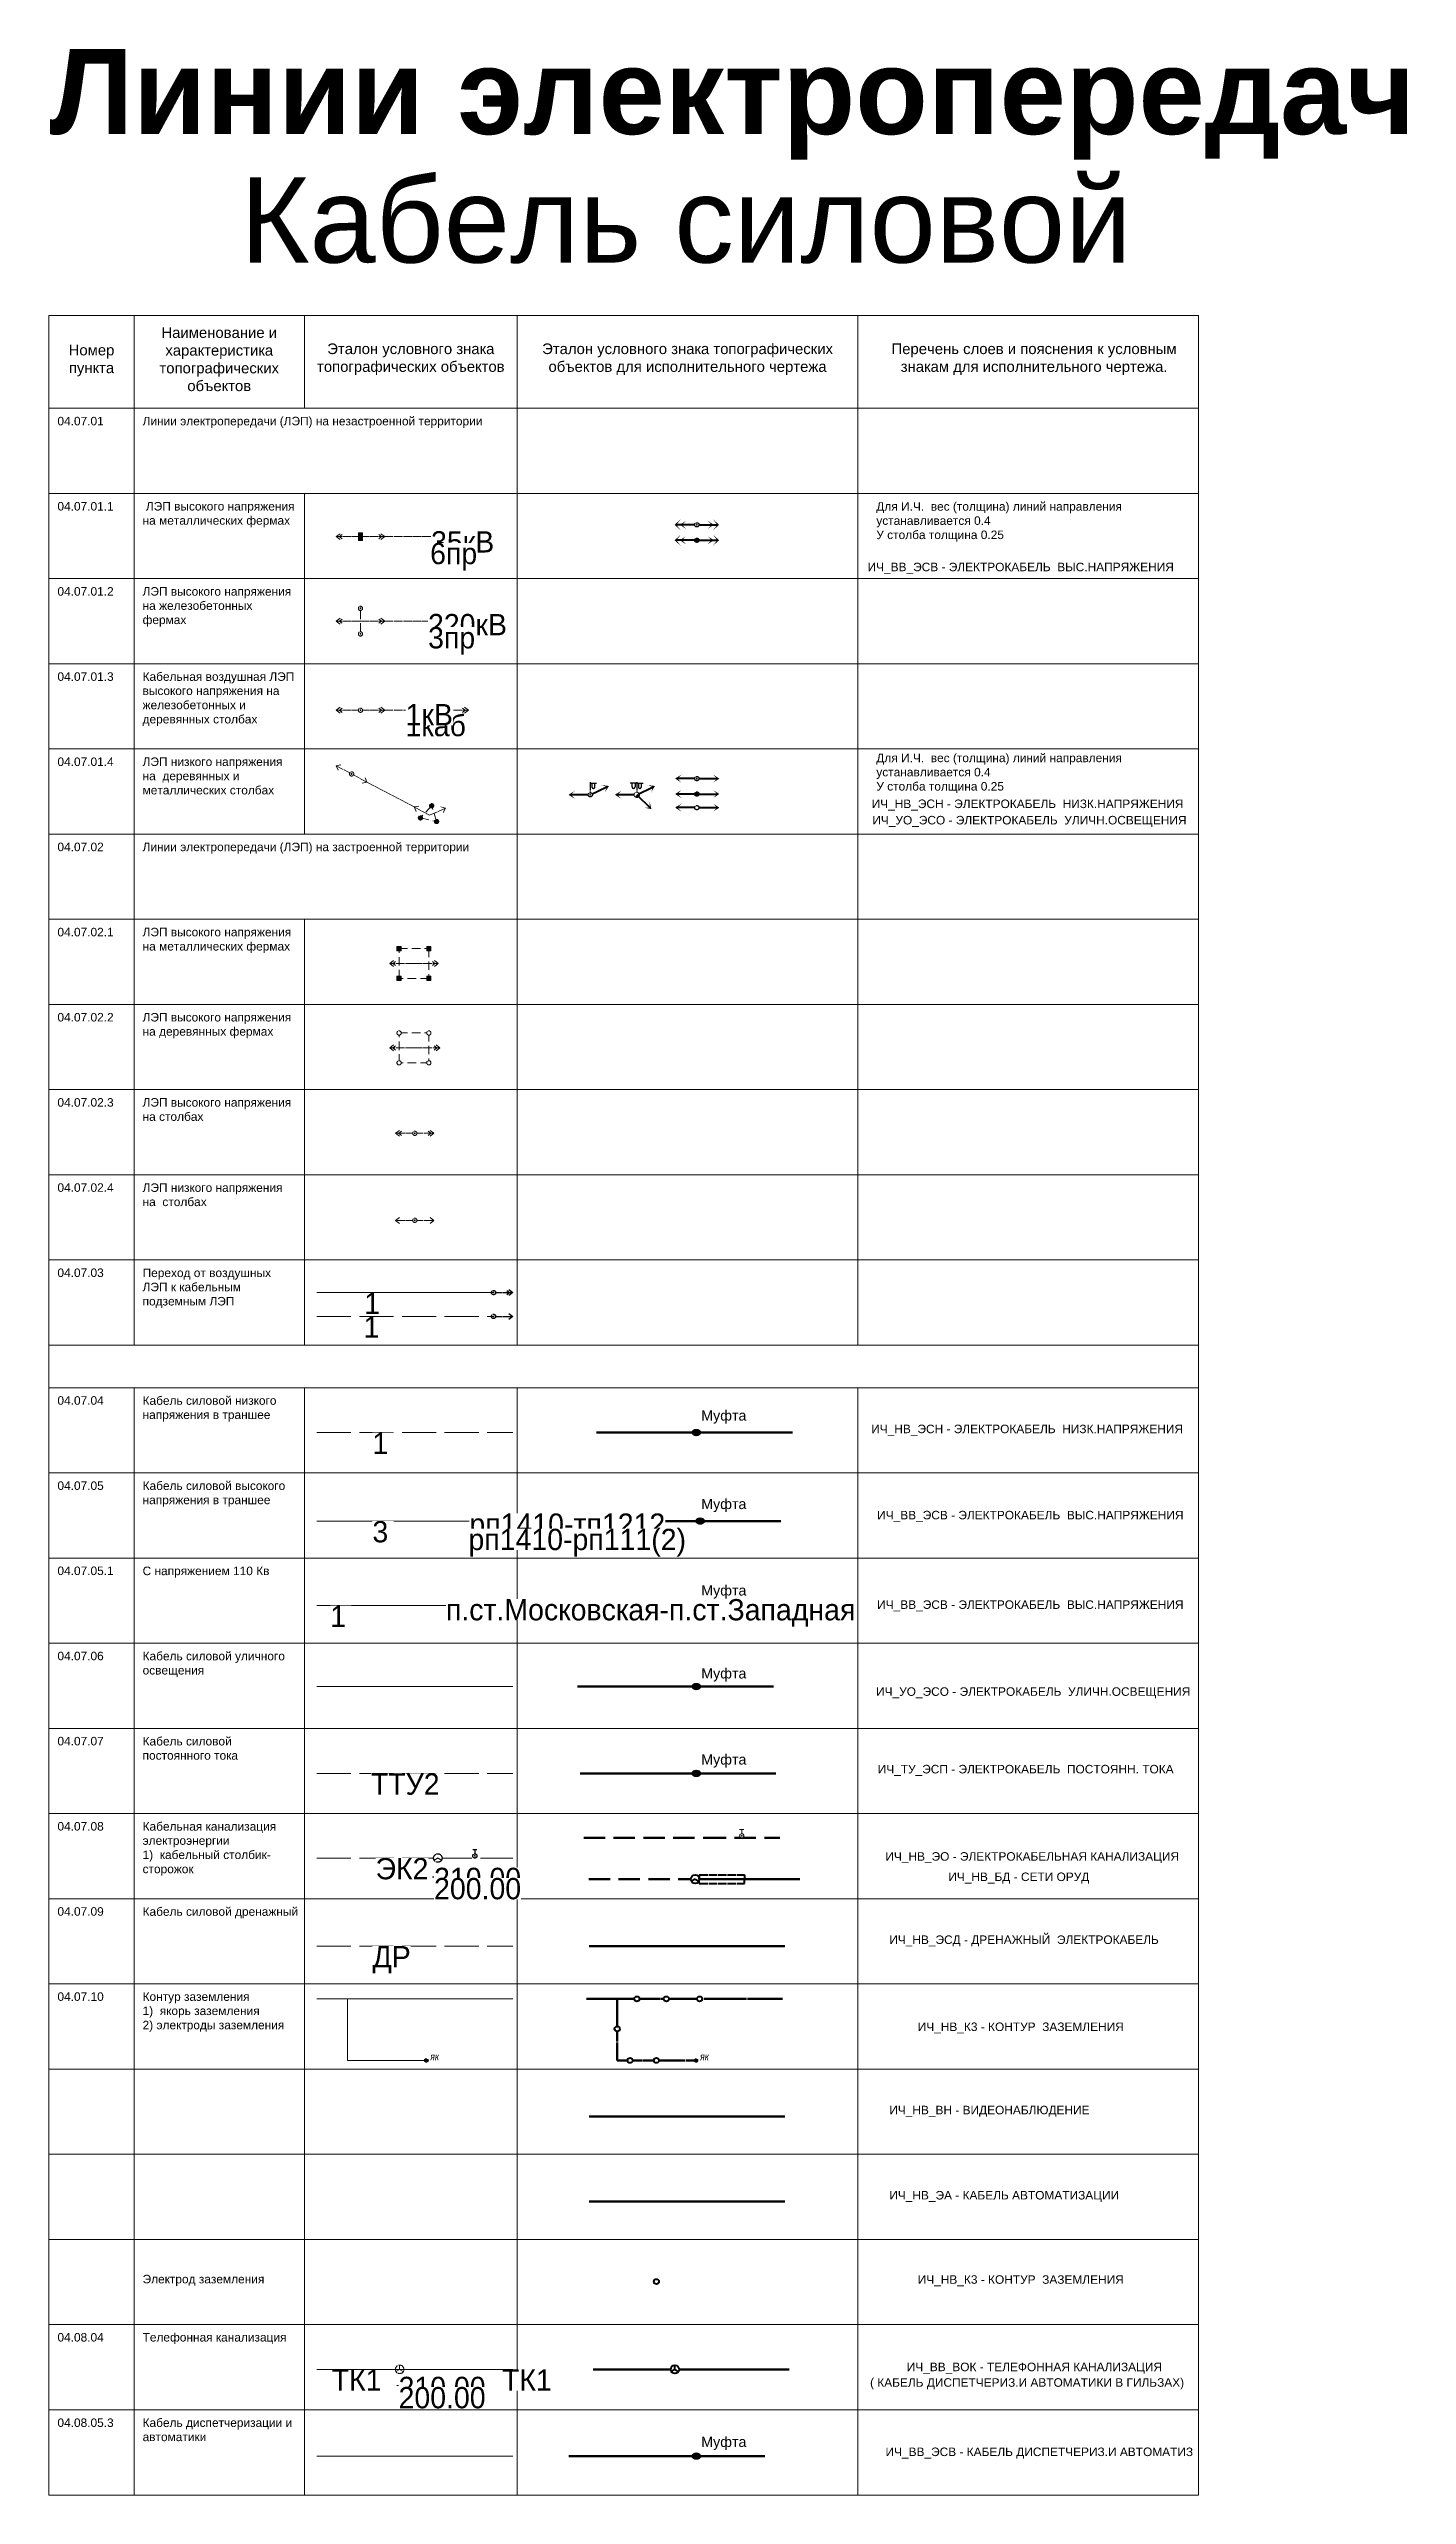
# Paper-space layout 'Электрика.' of a CAD drawing. Header units: metres. Extents: x -797 to -638, y 123 to 410.
import ezdxf
from ezdxf.enums import TextEntityAlignment as Align

# ---------------------------------------------------------------- set-up
doc = ezdxf.new("R2018")
doc.units = ezdxf.units.M
doc.set_wipeout_variables(frame=1)
for name, pattern in [('ACAD_ISO07W100', [3, 0, -3]), ('DOT', [0.5, 0, -0.5]), ('T-2х1', [1.5, 1, -0.5]), ('T_03.LINE', [1, 1, 0]), ('T_04.07.04', [5, 4, -1]), ('T_04.07.07', [5, 4, -1]), ('T_04.07.08', [5, 4, -1]), ('T_04.07.09', [5, 4, -1]), ('T_04.LINE', [1, 1, 0]), ('ИЧ_04.07.08', [6, 2.5, -1, 2.5]), ('ИЧ_04.07.10', [5, 5, 0])]:
    doc.linetypes.add(name, pattern=pattern)
for name, color, linetype, lineweight in [('01_Оформление', 7, 'Continuous', 20), ('05_Объекты Электропередачи', 240, 'Continuous', 15), ('17_Кабель Силовой', 10, 'Continuous', 20), ('18_Кабель Связи', 92, 'Continuous', 20), ('ИЧ_ВВ_ВОК', 10, 'Continuous', 60), ('ИЧ_ВВ_ЭСВ', 10, 'Continuous', 60), ('ИЧ_НВ_БД', 10, 'Continuous', 60), ('ИЧ_НВ_ВН', 10, 'Continuous', 60), ('ИЧ_НВ_К3', 10, 'Continuous', 60), ('ИЧ_НВ_ЭА', 10, 'Continuous', 60), ('ИЧ_НВ_ЭО', 10, 'Continuous', 60), ('ИЧ_НВ_ЭП', 10, 'Continuous', 60), ('ИЧ_НВ_ЭСД', 10, 'Continuous', 60), ('ИЧ_НВ_ЭСН', 10, 'Continuous', 60), ('ИЧ_ТУ_ЭСП', 10, 'Continuous', 60), ('ИЧ_УО_ЭСО', 10, 'Continuous', 60), ('Оформление трассы', 7, 'Continuous', 20)]:
    doc.layers.add(name, color=color, linetype=linetype, lineweight=lineweight)
doc.styles.get("Standard").update_dxf_attribs({"font": 'isocpeur.ttf', "width": 1.1})
doc.styles.add('Д-431', font='ARIALNI.TTF')
doc.styles.add('Р-131', font='ARIALN.TTF')
doc.styles.add('Т-132', font='arial.ttf')
doc.linetypes.add('T_04.07.05', pattern='A,4,-0.5,["•",Р-131,S=0.7,R=90,X=0.34,Y=-0.14],-0.5', length=5)
doc.linetypes.add('T_04.07.06', pattern='A,4,-0.5,["%%D",Р-131,S=1.2,R=0,X=-0.3,Y=-1],-0.5', length=5)
doc.linetypes.add('T_04.07.10', pattern='A,4,-0.5,["|",Р-131,S=0.5,R=0,X=-0.07,Y=-0.18],0,["|",Р-131,S=0.5,R=60,X=0.12,Y=-0.15],0.01,["|",Р-131,S=0.5,R=300,X=-0.2,Y=-0.02],-0.5', length=5.01)
doc.linetypes.add('T_04.08.04', pattern='A,4,-0.5,["|",Р-131,S=0.8,R=320,X=-0.27,Y=-0.14],0,["%%D",Р-131,S=0.7,R=0,X=-0.44,Y=-0.3],0.01,["%%D",Р-131,S=0.7,R=0,X=0.06,Y=-0.85],-0.5', length=5.01)
doc.linetypes.add('T_04.08.06', pattern='A,4,-0.55,["•",Р-131,S=0.7,R=90,X=0.3,Y=-0.14],-0.5,["•",Р-131,S=0.7,R=90,X=0.3,Y=-0.14],-0.5,["•",Р-131,S=0.7,R=90,X=0.3,Y=-0.14],-0.45', length=6)
doc.linetypes.add('ИЧ_04.07.06', pattern='A,5,-0.4,[133,ltypeshp.shx,S=0.3,R=0,X=0,Y=0],-1', length=6.4)
doc.linetypes.add('ИЧ_04.08.04', pattern='A,5,-0.8,[133,ltypeshp.shx,S=0.1,R=0,X=-0.495,Y=0.405],1e-06,[130,ltypeshp.shx,S=0.6,R=-45,X=0,Y=0],1e-06,[133,ltypeshp.shx,S=0.1,R=0,X=0.305,Y=-0.395],-0.8', length=6.600002)

psp = doc.layouts.new('Электрика.')

# ---------------------------------------------------------------- texts
at = {"layer": '01_Оформление', "style": 'Т-132'}
for s, insert, char_height, width, attachment_point in [('{\\fArial|b1|i0|c204|p34;Линии электропередач}', (-716.75, 403.64), 10, 171.1347, 5), ('Кабель силовой', (-722.23, 389.99), 10, 133, 5), ('{\\fArial|b0|i0|c204|p34;Наименование и характеристика топографических объектов}', (-777.03, 373.71), 1.25, 18, 5), ('Номер пункта', (-792.03, 373.56), 1.25, 8, 5), ('Эталон условного знака топографических объектов', (-754.53, 373.71), 1.25, 23, 5), ('Эталон условного знака топографических объектов для исполнительного чертежа', (-722.03, 373.71), 1.25, 38, 5), ('Перечень слоев и пояснения к условным знакам для исполнительного чертежа.', (-681.33, 373.71), 1.25, 38, 5), ('04.07.01', (-796.03, 366.95), 1, 8, 1), ('04.07.01.1', (-796.03, 356.95), 1, 8, 1), ('Для И.Ч.  вес (толщина) линий направления устанавливается 0.4\\PУ столба толщина 0.25', (-699.86, 356.93), 1, 36.6063, 1), ('04.07.01.2', (-796.03, 346.95), 1, 8, 1), ('04.07.01.3', (-796.03, 336.95), 1, 8, 1), ('Для И.Ч.  вес (толщина) линий направления устанавливается 0.4\\PУ столба толщина 0.25', (-699.86, 327.4), 1, 36.6063, 1), ('04.07.01.4', (-796.03, 326.95), 1, 8, 1), ('04.07.02', (-796.03, 316.95), 1, 8, 1), ('04.07.02.1', (-796.03, 306.95), 1, 8, 1), ('ЛЭП высокого напряжения на металлических фермах', (-786.03, 306.95), 1, 18, 1), ('04.07.02.2', (-796.03, 296.95), 1, 8, 1), ('ЛЭП высокого напряжения на деревянных фермах ', (-786.03, 296.95), 1, 18, 1), ('04.07.02.3', (-796.03, 286.95), 1, 8, 1), ('ЛЭП высокого напряжения на столбах', (-786.03, 286.95), 1, 18, 1), ('04.07.02.4', (-796.03, 276.95), 1, 8, 1), ('04.07.03', (-796.03, 266.95), 1, 8, 1), ('04.07.04', (-796.03, 251.95), 1, 8, 1), ('04.07.05', (-796.03, 241.95), 1, 8, 1), ('04.07.05.1', (-796.03, 231.95), 1, 8, 1), ('04.07.06', (-796.03, 221.95), 1, 8, 1), ('04.07.07', (-796.03, 211.95), 1, 8, 1), ('04.07.08', (-796.03, 201.95), 1, 8, 1), ('04.07.09', (-796.03, 191.95), 1, 8, 1), ('04.07.10', (-796.03, 181.95), 1, 8, 1), ('Контур заземления\\P1)  якорь заземления\\P2) электроды заземления', (-786.03, 181.95), 1, 18, 1), ('04.08.04', (-796.03, 141.95), 1, 8, 1), ('Телефонная канализация', (-786.03, 141.95), 1, 18, 1), ('04.08.05.3', (-796.03, 131.92), 1, 8, 1), ('Кабель диспетчеризации и автоматики', (-786.03, 131.92), 1, 18, 1)]:
    psp.add_mtext(s, dxfattribs=dict(at, insert=insert, char_height=char_height, width=width, attachment_point=attachment_point))
at = {"layer": '01_Оформление', "insert": (-786.03, 148.78), "char_height": 1, "attachment_point": 1, "style": 'Т-132'}
psp.add_mtext('Электрод заземления', dxfattribs=at)
at = {"layer": 'ИЧ_ВВ_ВОК', "linetype": 'ИЧ_04.08.04', "style": 'Т-132'}
for s, p in [('ИЧ_ВВ_ВОК - ТЕЛЕФОННАЯ КАНАЛИЗАЦИЯ', (-696.29, 137.47)), ('( КАБЕЛЬ ДИСПЕТЧЕРИЗ.И АВТОМАТИКИ В ГИЛЬЗАХ)', (-700.6, 135.64))]:
    psp.add_text(s, height=1, dxfattribs=at).set_placement(p)
at = {"layer": 'ИЧ_ВВ_ЭСВ', "style": 'Т-132'}
for s, p in [('ИЧ_ВВ_ЭСВ - ЭЛЕКТРОКАБЕЛЬ  ВЫС.НАПРЯЖЕНИЯ', (-700.89, 348.82)), ('ИЧ_ВВ_ЭСВ - ЭЛЕКТРОКАБЕЛЬ  ВЫС.НАПРЯЖЕНИЯ', (-699.76, 237.49)), ('ИЧ_ВВ_ЭСВ - ЭЛЕКТРОКАБЕЛЬ  ВЫС.НАПРЯЖЕНИЯ', (-699.76, 226.98)), ('ИЧ_ВВ_ЭСВ - КАБЕЛЬ ДИСПЕТЧЕРИЗ.И АВТОМАТИЗ', (-698.78, 127.5))]:
    psp.add_text(s, height=1, dxfattribs=at).set_placement(p)
at = {"layer": 'ИЧ_НВ_БД', "style": 'Т-132'}
psp.add_text('ИЧ_НВ_БД - СЕТИ ОРУД', height=1, dxfattribs=at).set_placement((-691.41, 195.02))
at = {"layer": 'ИЧ_НВ_ВН', "style": 'Т-132'}
psp.add_text('ИЧ_НВ_ВН - ВИДЕОНАБЛЮДЕНИЕ', height=1, dxfattribs=at).set_placement((-698.34, 167.63))
at = {"layer": 'ИЧ_НВ_К3', "linetype": 'ИЧ_04.07.10', "style": 'Т-132'}
psp.add_text('ИЧ_НВ_К3 - КОНТУР  ЗАЗЕМЛЕНИЯ', height=1, dxfattribs=at).set_placement((-695, 177.41))
at = {"layer": 'ИЧ_НВ_К3', "style": 'Т-132'}
psp.add_text('ИЧ_НВ_К3 - КОНТУР  ЗАЗЕМЛЕНИЯ', height=1, dxfattribs=at).set_placement((-695, 147.73))
at = {"layer": 'ИЧ_НВ_ЭА', "style": 'Т-132'}
psp.add_text('ИЧ_НВ_ЭА - КАБЕЛЬ АВТОМАТИЗАЦИИ', height=1, dxfattribs=at).set_placement((-698.34, 157.63))
at = {"layer": 'ИЧ_НВ_ЭО', "linetype": 'ИЧ_04.07.08', "style": 'Т-132'}
psp.add_text('ИЧ_НВ_ЭО - ЭЛЕКТРОКАБЕЛЬНАЯ КАНАЛИЗАЦИЯ', height=1, dxfattribs=at).set_placement((-698.8, 197.41))
at = {"layer": 'ИЧ_НВ_ЭСД', "style": 'Т-132'}
psp.add_text('ИЧ_НВ_ЭСД - ДРЕНАЖНЫЙ  ЭЛЕКТРОКАБЕЛЬ', height=1, dxfattribs=at).set_placement((-698.34, 187.63))
at = {"layer": 'ИЧ_НВ_ЭСН', "style": 'Т-132'}
for p in [(-700.41, 321.01), (-700.46, 247.61)]:
    psp.add_text('ИЧ_НВ_ЭСН - ЭЛЕКТРОКАБЕЛЬ  НИЗК.НАПРЯЖЕНИЯ', height=1, dxfattribs=at).set_placement(p)
at = {"layer": 'ИЧ_ТУ_ЭСП', "style": 'Т-132'}
psp.add_text('ИЧ_ТУ_ЭСП - ЭЛЕКТРОКАБЕЛЬ  ПОСТОЯНН. ТОКА', height=1, dxfattribs=at).set_placement((-699.7, 207.66))
at = {"layer": 'ИЧ_УО_ЭСО', "linetype": 'ИЧ_04.07.06', "style": 'Т-132'}
for p in [(-700.33, 319.09), (-699.89, 216.77)]:
    psp.add_text('ИЧ_УО_ЭСО - ЭЛЕКТРОКАБЕЛЬ  УЛИЧН.ОСВЕЩЕНИЯ', height=1, dxfattribs=at).set_placement(p)
at = {"layer": 'Оформление трассы', "style": 'Т-132'}
for p in [(-720.43, 249.09), (-720.43, 238.7), (-720.43, 228.55), (-720.43, 218.81), (-720.43, 208.7), (-720.43, 128.57)]:
    psp.add_text('Муфта', height=1.2, dxfattribs=at).set_placement(p)

# ---------------------------------------------------------------- blocks, each defined once
blk = doc.blocks.new('T_03.32.01')
at = {"color": 0, "linetype": 'ACAD_ISO07W100', "lineweight": 0}
blk.add_wipeout([(0.25, 0), (0.22, 0.12), (0.12, 0.22), (0, 0.25), (-0.13, 0.22), (-0.22, 0.12), (-0.25, 0), (-0.22, -0.13), (-0.13, -0.22), (0, -0.25), (0.12, -0.22), (0.22, -0.13)], dxfattribs=at)
at = {"linetype": 'T_03.LINE', "lineweight": -2}
h = blk.add_hatch(color=0, dxfattribs=at)
h.dxf.hatch_style = 1
h.paths.add_polyline_path([(0.05, 0, 1), (-0.05, 0, 1)])
at = {"color": 0, "linetype": 'T_03.LINE', "lineweight": -2}
blk.add_circle((0, 0), 0.25, dxfattribs=at)
at = {"color": 0, "linetype": 'T_03.LINE', "lineweight": 0}
blk.add_circle((0, 0), 0.05, dxfattribs=at)
blk = doc.blocks.new('*U274')
at = {"color": 0}
blk.add_blockref('T_03.32.01', (0, 0), dxfattribs=at)
at = {"color": 0, "linetype": 'T_04.LINE', "lineweight": -2}
for points in [[(-0.25, 0.75), (0.25, 0.75)], [(0, 0.75), (0, 0.25)]]:
    blk.add_lwpolyline(points, dxfattribs=at)
blk = doc.blocks.new('*U275')
at = {"linetype": 'T_04.LINE', "lineweight": -2}
h = blk.add_hatch(color=256, dxfattribs=at)
h.dxf.hatch_style = 1
h.paths.add_polyline_path([(-0.2, 0, 1), (0.2, 0, 1)])
blk.add_circle((0, 0), 0.2, dxfattribs=at)
at = {"color": 7, "linetype": 'T_04.LINE', "lineweight": -2, "style": 'Д-431'}
blk.add_text('як', height=0.9, dxfattribs=at).set_placement((0.46, 0))
blk = doc.blocks.new('*U276')
blk.add_wipeout([(-0.15, -0.26), (-0.12, -0.27), (-0.09, -0.29), (-0.06, -0.29), (-0.03, -0.3), (0, -0.3), (0.03, -0.3), (0.06, -0.29), (0.09, -0.29), (0.12, -0.28), (0.14, -0.26), (0.17, -0.25), (0.19, -0.23), (0.22, -0.21), (0.24, -0.19), (0.25, -0.16), (0.27, -0.13), (0.28, -0.11), (0.29, -0.08), (0.3, -0.05), (0.3, -0.02), (0.3, 0.01), (0.3, 0.04), (0.29, 0.07), (0.28, 0.1), (0.27, 0.13), (0.26, 0.16), (0.24, 0.18), (0.22, 0.2), (0.2, 0.23), (0.17, 0.24), (0.15, 0.26), (0.12, 0.27), (0.09, 0.29), (0.06, 0.29), (0.03, 0.3), (0, 0.3), (-0.03, 0.3), (-0.06, 0.29), (-0.09, 0.29), (-0.12, 0.28), (-0.14, 0.26), (-0.17, 0.25), (-0.19, 0.23), (-0.22, 0.21), (-0.24, 0.19), (-0.25, 0.16), (-0.27, 0.13), (-0.28, 0.11), (-0.29, 0.08), (-0.3, 0.05), (-0.3, 0.02), (-0.3, -0.01), (-0.3, -0.04), (-0.29, -0.07), (-0.28, -0.1), (-0.27, -0.13), (-0.26, -0.16), (-0.24, -0.18), (-0.22, -0.2), (-0.2, -0.23), (-0.17, -0.24)])
at = {"lineweight": -2}
blk.add_circle((0, 0), 0.3, dxfattribs=at)
blk = doc.blocks.new('*U277')
blk.add_wipeout([(-0.15, -0.26), (-0.12, -0.27), (-0.09, -0.29), (-0.06, -0.29), (-0.03, -0.3), (0, -0.3), (0.03, -0.3), (0.06, -0.29), (0.09, -0.29), (0.12, -0.28), (0.14, -0.26), (0.17, -0.25), (0.19, -0.23), (0.22, -0.21), (0.24, -0.19), (0.25, -0.16), (0.27, -0.13), (0.28, -0.11), (0.29, -0.08), (0.3, -0.05), (0.3, -0.02), (0.3, 0.01), (0.3, 0.04), (0.29, 0.07), (0.28, 0.1), (0.27, 0.13), (0.26, 0.16), (0.24, 0.18), (0.22, 0.2), (0.2, 0.23), (0.17, 0.24), (0.15, 0.26), (0.12, 0.27), (0.09, 0.29), (0.06, 0.29), (0.03, 0.3), (0, 0.3), (-0.03, 0.3), (-0.06, 0.29), (-0.09, 0.29), (-0.12, 0.28), (-0.14, 0.26), (-0.17, 0.25), (-0.19, 0.23), (-0.22, 0.21), (-0.24, 0.19), (-0.25, 0.16), (-0.27, 0.13), (-0.28, 0.11), (-0.29, 0.08), (-0.3, 0.05), (-0.3, 0.02), (-0.3, -0.01), (-0.3, -0.04), (-0.29, -0.07), (-0.28, -0.1), (-0.27, -0.13), (-0.26, -0.16), (-0.24, -0.18), (-0.22, -0.2), (-0.2, -0.23), (-0.17, -0.24)])
at = {"lineweight": -2}
blk.add_circle((0, 0), 0.3, dxfattribs=at)
blk = doc.blocks.new('*U278')
blk.add_wipeout([(-0.15, -0.26), (-0.12, -0.27), (-0.09, -0.29), (-0.06, -0.29), (-0.03, -0.3), (0, -0.3), (0.03, -0.3), (0.06, -0.29), (0.09, -0.29), (0.12, -0.28), (0.14, -0.26), (0.17, -0.25), (0.19, -0.23), (0.22, -0.21), (0.24, -0.19), (0.25, -0.16), (0.27, -0.13), (0.28, -0.11), (0.29, -0.08), (0.3, -0.05), (0.3, -0.02), (0.3, 0.01), (0.3, 0.04), (0.29, 0.07), (0.28, 0.1), (0.27, 0.13), (0.26, 0.16), (0.24, 0.18), (0.22, 0.2), (0.2, 0.23), (0.17, 0.24), (0.15, 0.26), (0.12, 0.27), (0.09, 0.29), (0.06, 0.29), (0.03, 0.3), (0, 0.3), (-0.03, 0.3), (-0.06, 0.29), (-0.09, 0.29), (-0.12, 0.28), (-0.14, 0.26), (-0.17, 0.25), (-0.19, 0.23), (-0.22, 0.21), (-0.24, 0.19), (-0.25, 0.16), (-0.27, 0.13), (-0.28, 0.11), (-0.29, 0.08), (-0.3, 0.05), (-0.3, 0.02), (-0.3, -0.01), (-0.3, -0.04), (-0.29, -0.07), (-0.28, -0.1), (-0.27, -0.13), (-0.26, -0.16), (-0.24, -0.18), (-0.22, -0.2), (-0.2, -0.23), (-0.17, -0.24)])
at = {"lineweight": -2}
blk.add_circle((0, 0), 0.3, dxfattribs=at)
blk = doc.blocks.new('*U279')
blk.add_wipeout([(-0.15, -0.26), (-0.12, -0.27), (-0.09, -0.29), (-0.06, -0.29), (-0.03, -0.3), (0, -0.3), (0.03, -0.3), (0.06, -0.29), (0.09, -0.29), (0.12, -0.28), (0.14, -0.26), (0.17, -0.25), (0.19, -0.23), (0.22, -0.21), (0.24, -0.19), (0.25, -0.16), (0.27, -0.13), (0.28, -0.11), (0.29, -0.08), (0.3, -0.05), (0.3, -0.02), (0.3, 0.01), (0.3, 0.04), (0.29, 0.07), (0.28, 0.1), (0.27, 0.13), (0.26, 0.16), (0.24, 0.18), (0.22, 0.2), (0.2, 0.23), (0.17, 0.24), (0.15, 0.26), (0.12, 0.27), (0.09, 0.29), (0.06, 0.29), (0.03, 0.3), (0, 0.3), (-0.03, 0.3), (-0.06, 0.29), (-0.09, 0.29), (-0.12, 0.28), (-0.14, 0.26), (-0.17, 0.25), (-0.19, 0.23), (-0.22, 0.21), (-0.24, 0.19), (-0.25, 0.16), (-0.27, 0.13), (-0.28, 0.11), (-0.29, 0.08), (-0.3, 0.05), (-0.3, 0.02), (-0.3, -0.01), (-0.3, -0.04), (-0.29, -0.07), (-0.28, -0.1), (-0.27, -0.13), (-0.26, -0.16), (-0.24, -0.18), (-0.22, -0.2), (-0.2, -0.23), (-0.17, -0.24)])
at = {"lineweight": -2}
blk.add_circle((0, 0), 0.3, dxfattribs=at)
blk = doc.blocks.new('*U280')
blk.add_wipeout([(-0.15, -0.26), (-0.12, -0.27), (-0.09, -0.29), (-0.06, -0.29), (-0.03, -0.3), (0, -0.3), (0.03, -0.3), (0.06, -0.29), (0.09, -0.29), (0.12, -0.28), (0.14, -0.26), (0.17, -0.25), (0.19, -0.23), (0.22, -0.21), (0.24, -0.19), (0.25, -0.16), (0.27, -0.13), (0.28, -0.11), (0.29, -0.08), (0.3, -0.05), (0.3, -0.02), (0.3, 0.01), (0.3, 0.04), (0.29, 0.07), (0.28, 0.1), (0.27, 0.13), (0.26, 0.16), (0.24, 0.18), (0.22, 0.2), (0.2, 0.23), (0.17, 0.24), (0.15, 0.26), (0.12, 0.27), (0.09, 0.29), (0.06, 0.29), (0.03, 0.3), (0, 0.3), (-0.03, 0.3), (-0.06, 0.29), (-0.09, 0.29), (-0.12, 0.28), (-0.14, 0.26), (-0.17, 0.25), (-0.19, 0.23), (-0.22, 0.21), (-0.24, 0.19), (-0.25, 0.16), (-0.27, 0.13), (-0.28, 0.11), (-0.29, 0.08), (-0.3, 0.05), (-0.3, 0.02), (-0.3, -0.01), (-0.3, -0.04), (-0.29, -0.07), (-0.28, -0.1), (-0.27, -0.13), (-0.26, -0.16), (-0.24, -0.18), (-0.22, -0.2), (-0.2, -0.23), (-0.17, -0.24)])
at = {"lineweight": -2}
blk.add_circle((0, 0), 0.3, dxfattribs=at)
blk = doc.blocks.new('*U281')
blk.add_wipeout([(-0.15, -0.26), (-0.12, -0.27), (-0.09, -0.29), (-0.06, -0.29), (-0.03, -0.3), (0, -0.3), (0.03, -0.3), (0.06, -0.29), (0.09, -0.29), (0.12, -0.28), (0.14, -0.26), (0.17, -0.25), (0.19, -0.23), (0.22, -0.21), (0.24, -0.19), (0.25, -0.16), (0.27, -0.13), (0.28, -0.11), (0.29, -0.08), (0.3, -0.05), (0.3, -0.02), (0.3, 0.01), (0.3, 0.04), (0.29, 0.07), (0.28, 0.1), (0.27, 0.13), (0.26, 0.16), (0.24, 0.18), (0.22, 0.2), (0.2, 0.23), (0.17, 0.24), (0.15, 0.26), (0.12, 0.27), (0.09, 0.29), (0.06, 0.29), (0.03, 0.3), (0, 0.3), (-0.03, 0.3), (-0.06, 0.29), (-0.09, 0.29), (-0.12, 0.28), (-0.14, 0.26), (-0.17, 0.25), (-0.19, 0.23), (-0.22, 0.21), (-0.24, 0.19), (-0.25, 0.16), (-0.27, 0.13), (-0.28, 0.11), (-0.29, 0.08), (-0.3, 0.05), (-0.3, 0.02), (-0.3, -0.01), (-0.3, -0.04), (-0.29, -0.07), (-0.28, -0.1), (-0.27, -0.13), (-0.26, -0.16), (-0.24, -0.18), (-0.22, -0.2), (-0.2, -0.23), (-0.17, -0.24)])
at = {"lineweight": -2}
blk.add_circle((0, 0), 0.3, dxfattribs=at)
blk = doc.blocks.new('*U283')
blk.add_wipeout([(-0.15, -0.26), (-0.12, -0.27), (-0.09, -0.29), (-0.06, -0.29), (-0.03, -0.3), (0, -0.3), (0.03, -0.3), (0.06, -0.29), (0.09, -0.29), (0.12, -0.28), (0.14, -0.26), (0.17, -0.25), (0.19, -0.23), (0.22, -0.21), (0.24, -0.19), (0.25, -0.16), (0.27, -0.13), (0.28, -0.11), (0.29, -0.08), (0.3, -0.05), (0.3, -0.02), (0.3, 0.01), (0.3, 0.04), (0.29, 0.07), (0.28, 0.1), (0.27, 0.13), (0.26, 0.16), (0.24, 0.18), (0.22, 0.2), (0.2, 0.23), (0.17, 0.24), (0.15, 0.26), (0.12, 0.27), (0.09, 0.29), (0.06, 0.29), (0.03, 0.3), (0, 0.3), (-0.03, 0.3), (-0.06, 0.29), (-0.09, 0.29), (-0.12, 0.28), (-0.14, 0.26), (-0.17, 0.25), (-0.19, 0.23), (-0.22, 0.21), (-0.24, 0.19), (-0.25, 0.16), (-0.27, 0.13), (-0.28, 0.11), (-0.29, 0.08), (-0.3, 0.05), (-0.3, 0.02), (-0.3, -0.01), (-0.3, -0.04), (-0.29, -0.07), (-0.28, -0.1), (-0.27, -0.13), (-0.26, -0.16), (-0.24, -0.18), (-0.22, -0.2), (-0.2, -0.23), (-0.17, -0.24)])
at = {"lineweight": -2}
blk.add_circle((0, 0), 0.3, dxfattribs=at)
blk = doc.blocks.new('ИГО_ОРУД')
at = {"color": 0, "linetype": 'Continuous', "lineweight": -2}
for q in [(-0.43, -0.25), (0.43, -0.25)]:
    blk.add_line((0, 0), q, dxfattribs=at)
blk.add_circle((0, 0), 0.5, dxfattribs=at)
blk.add_wipeout([(0.5, 0), (0.5, 0.05), (0.49, 0.1), (0.48, 0.15), (0.46, 0.19), (0.44, 0.24), (0.42, 0.28), (0.39, 0.32), (0.35, 0.35), (0.32, 0.39), (0.28, 0.42), (0.24, 0.44), (0.19, 0.46), (0.15, 0.48), (0.1, 0.49), (0.05, 0.5), (0, 0.5), (-0.05, 0.5), (-0.1, 0.49), (-0.15, 0.48), (-0.19, 0.46), (-0.24, 0.44), (-0.28, 0.42), (-0.32, 0.39), (-0.35, 0.35), (-0.39, 0.32), (-0.42, 0.28), (-0.44, 0.24), (-0.46, 0.19), (-0.48, 0.15), (-0.49, 0.1), (-0.5, 0.05), (-0.5, 0), (-0.5, -0.05), (-0.49, -0.1), (-0.48, -0.15), (-0.46, -0.19), (-0.44, -0.24), (-0.42, -0.28), (-0.39, -0.32), (-0.35, -0.35), (-0.32, -0.39), (-0.28, -0.42), (-0.24, -0.44), (-0.19, -0.46), (-0.15, -0.48), (-0.1, -0.49), (-0.05, -0.5), (0, -0.5), (0.05, -0.5), (0.1, -0.49), (0.15, -0.48), (0.19, -0.46), (0.24, -0.44), (0.28, -0.42), (0.32, -0.39), (0.35, -0.35), (0.39, -0.32), (0.42, -0.28), (0.44, -0.24), (0.46, -0.19), (0.48, -0.15), (0.49, -0.1), (0.5, -0.05)], dxfattribs=at)
for q in [(-0.43, -0.25), (0.43, -0.25)]:
    blk.add_line((0, 0), q, dxfattribs=at)
blk.add_circle((0, 0), 0.5, dxfattribs=at)
blk = doc.blocks.new('*U288')
h = blk.add_hatch(color=0)
h.dxf.hatch_style = 1
edge = h.paths.add_edge_path()
edge.add_ellipse((0, 0), major_axis=(-0.461, 0), ratio=0.627069, start_angle=0, end_angle=360)
at = {"color": 0}
blk.add_ellipse((0, 0), major_axis=(-0.461, 0), ratio=0.627069, dxfattribs=at)
blk = doc.blocks.new('*U289')
h = blk.add_hatch(color=0)
h.dxf.hatch_style = 1
edge = h.paths.add_edge_path()
edge.add_ellipse((0, 0), major_axis=(-0.461, 0), ratio=0.627069, start_angle=0, end_angle=360)
at = {"color": 0}
blk.add_ellipse((0, 0), major_axis=(-0.461, 0), ratio=0.627069, dxfattribs=at)
blk = doc.blocks.new('*U290')
h = blk.add_hatch(color=0)
h.dxf.hatch_style = 1
edge = h.paths.add_edge_path()
edge.add_ellipse((0, 0), major_axis=(-0.461, 0), ratio=0.627069, start_angle=0, end_angle=360)
at = {"color": 0}
blk.add_ellipse((0, 0), major_axis=(-0.461, 0), ratio=0.627069, dxfattribs=at)
blk = doc.blocks.new('*U291')
h = blk.add_hatch(color=0)
h.dxf.hatch_style = 1
edge = h.paths.add_edge_path()
edge.add_ellipse((0, 0), major_axis=(-0.461, 0), ratio=0.627069, start_angle=0, end_angle=360)
at = {"color": 0}
blk.add_ellipse((0, 0), major_axis=(-0.461, 0), ratio=0.627069, dxfattribs=at)
blk = doc.blocks.new('*U292')
h = blk.add_hatch(color=0)
h.dxf.hatch_style = 1
edge = h.paths.add_edge_path()
edge.add_ellipse((0, 0), major_axis=(-0.461, 0), ratio=0.627069, start_angle=0, end_angle=360)
at = {"color": 0}
blk.add_ellipse((0, 0), major_axis=(-0.461, 0), ratio=0.627069, dxfattribs=at)
blk = doc.blocks.new('*U298')
at = {"lineweight": 60}
for points in [[(-1.9, 0.64, 0, 0.16, 0), (-2.5, 0, 0.16, 0, 0), (-1.9, -0.64, 0, 0, 0)], [(-1.26, 0.48, 0, 0.16, 0), (-1.86, 0, 0.16, 0, 0), (-1.26, -0.48, 0, 0, 0)], [(1.26, 0.48, 0, 0.16, 0), (1.86, 0, 0.16, 0, 0), (1.26, -0.48, 0, 0, 0)], [(1.9, 0.64, 0, 0.16, 0), (2.5, 0, 0.16, 0, 0), (1.9, -0.64, 0, 0, 0)]]:
    blk.add_lwpolyline(points, format="xyseb", dxfattribs=at)
at = {"lineweight": -2}
for points in [[(0, 0), (-2.4, 0)], [(0, 0), (2.4, 0)]]:
    blk.add_lwpolyline(points, dxfattribs=at)
blk = doc.blocks.new('T_03.31.01')
at = {"linetype": 'T_03.LINE', "lineweight": -2}
h = blk.add_hatch(color=0, dxfattribs=at)
h.dxf.hatch_style = 1
h.paths.add_polyline_path([(0.25, 0, 1), (-0.25, 0, 1)])
at = {"color": 0, "linetype": 'T_03.LINE', "lineweight": -2}
blk.add_circle((0, 0), 0.25, dxfattribs=at)
blk = doc.blocks.new('T_03.29.01')
at = {"color": 0, "linetype": 'ACAD_ISO07W100', "lineweight": 0}
blk.add_wipeout([(0.25, 0), (0.22, 0.12), (0.12, 0.22), (0, 0.25), (-0.13, 0.22), (-0.22, 0.12), (-0.25, 0), (-0.22, -0.13), (-0.13, -0.22), (0, -0.25), (0.12, -0.22), (0.22, -0.13)], dxfattribs=at)
at = {"color": 0, "linetype": 'T_03.LINE', "lineweight": -2}
blk.add_circle((0, 0), 0.25, dxfattribs=at)
blk = doc.blocks.new('*U300')
at = {"lineweight": 60}
for points in [[(-1.79, 0.48, 0, 0.16, 0), (-2.4, 0, 0.16, 0, 0), (-1.79, -0.48, 0, 0, 0)], [(1.9, 0.48, 0, 0.16, 0), (2.5, 0, 0.16, 0, 0), (1.9, -0.48, 0, 0, 0)]]:
    blk.add_lwpolyline(points, format="xyseb", dxfattribs=at)
at = {"lineweight": -2}
for points in [[(0, 0), (-2.4, 0)], [(0, 0), (2.4, 0)]]:
    blk.add_lwpolyline(points, dxfattribs=at)
blk = doc.blocks.new('T_03.30')
at = {"color": 0, "linetype": 'T_03.LINE', "lineweight": 5}
blk.add_lwpolyline([(0.18, 0.18), (-0.18, -0.18)], dxfattribs=at)
at = {"color": 0, "linetype": 'T_03.LINE', "lineweight": -2}
blk.add_circle((0, 0), 0.25, dxfattribs=at)
at = {"color": 0, "linetype": 'ACAD_ISO07W100', "lineweight": 0}
blk.add_wipeout([(0.25, 0), (0.22, 0.12), (0.12, 0.22), (0, 0.25), (-0.13, 0.22), (-0.22, 0.12), (-0.25, 0), (-0.22, -0.13), (-0.13, -0.22), (0, -0.25), (0.12, -0.22), (0.22, -0.13)], dxfattribs=at)
at = {"linetype": 'T_03.LINE', "lineweight": -2}
h = blk.add_hatch(color=0, dxfattribs=at)
h.dxf.hatch_style = 1
h.paths.add_polyline_path([(0.25, 0, 0.198912), (0.18, 0.18), (-0.18, -0.18, 0.668179)])
blk = doc.blocks.new('*U301')
at = {"color": 0, "linetype": 'ACAD_ISO07W100', "lineweight": 0}
blk.add_wipeout([(0.55, 1.38), (0.55, 0.93), (0.54, 0.86), (0.5, 0.81), (0.44, 0.77), (0.38, 0.76), (0.31, 0.77), (0.25, 0.81), (0.21, 0.87), (0.2, 0.93), (0.2, 1.38)], dxfattribs=at)
blk.add_wipeout([(-0.2, 1.38), (-0.2, 0.93), (-0.21, 0.86), (-0.25, 0.81), (-0.31, 0.77), (-0.38, 0.76), (-0.44, 0.77), (-0.5, 0.81), (-0.54, 0.87), (-0.55, 0.93), (-0.55, 1.38)], dxfattribs=at)
at = {"color": 0, "linetype": 'T_03.LINE', "lineweight": -2}
for points in [[(0, 1.38), (-0.75, 1.38)], [(0, 1.5), (0, 0.25)], [(0, 1.38), (0.75, 1.38)]]:
    blk.add_lwpolyline(points, dxfattribs=at)
for points in [[(-0.2, 1.38), (-0.2, 0.93, -1), (-0.55, 0.93), (-0.55, 1.38)], [(0.2, 1.38), (0.2, 0.93, 1), (0.55, 0.93), (0.55, 1.38)]]:
    blk.add_lwpolyline(points, format="xyb", dxfattribs=at)
at = {"color": 0, "linetype": 'T_03.LINE'}
blk.add_blockref('T_03.30', (0, 0), dxfattribs=at)
blk = doc.blocks.new('*U299')
at = {"color": 0, "linetype": 'T_03.LINE', "lineweight": -2}
blk.add_blockref('T_03.32.01', (0, 0), dxfattribs=at)
at = {"color": 0, "linetype": 'ACAD_ISO07W100', "lineweight": 0}
blk.add_wipeout([(0.55, 1.38), (0.55, 0.93), (0.54, 0.86), (0.5, 0.81), (0.44, 0.77), (0.38, 0.76), (0.31, 0.77), (0.25, 0.81), (0.21, 0.87), (0.2, 0.93), (0.2, 1.38)], dxfattribs=at)
at = {"color": 0, "linetype": 'T_03.LINE', "lineweight": -2}
for points in [[(0, 1.5), (0, 0.25)], [(0, 1.38), (0.75, 1.38)]]:
    blk.add_lwpolyline(points, dxfattribs=at)
blk.add_lwpolyline([(0.2, 1.38), (0.2, 0.93, 1), (0.55, 0.93), (0.55, 1.38)], format="xyb", dxfattribs=at)
blk = doc.blocks.new('*U302')
at = {"lineweight": 60}
for points in [[(-1.79, 0.48, 0, 0.16, 0), (-2.4, 0, 0.16, 0, 0), (-1.79, -0.48, 0, 0, 0)], [(1.32, 1.14, 0, 0.16, 0), (2.07, 0.97, 0.16, 0, 0), (1.72, 0.27, 0, 0, 0)]]:
    blk.add_lwpolyline(points, format="xyseb", dxfattribs=at)
at = {"lineweight": -2}
for points in [[(0, 0), (-2.4, 0)], [(0, 0), (1.97, 0.92)]]:
    blk.add_lwpolyline(points, dxfattribs=at)
blk = doc.blocks.new('*U303')
at = {"lineweight": 60}
for points in [[(-1.79, 0.48, 0, 0.16, 0), (-2.4, 0, 0.16, 0, 0), (-1.79, -0.48, 0, 0, 0)], [(1.52, -0.81, 0, 0.16, 0), (1.62, -1.58, 0.16, 0, 0), (0.85, -1.5, 0, 0, 0)]]:
    blk.add_lwpolyline(points, format="xyseb", dxfattribs=at)
at = {"lineweight": -2}
for points in [[(0, 0), (-2.4, 0)], [(0, 0), (1.54, -1.51)]]:
    blk.add_lwpolyline(points, dxfattribs=at)
blk = doc.blocks.new('*U304')
at = {"lineweight": -2}
blk.add_lwpolyline([(0, 0), (1.92, 0.92)], dxfattribs=at)
at = {"lineweight": 60}
blk.add_lwpolyline([(1.26, 1.14, 0, 0.16, 0), (2.02, 0.97, 0.16, 0, 0), (1.68, 0.27, 0, 0, 0)], format="xyseb", dxfattribs=at)
blk = doc.blocks.new('*U86')
at = {"linetype": 'T_04.LINE', "lineweight": -2}
for points in [[(-2.4, -0.35), (-2.85, 0), (-2.4, 0.35)], [(0, 0), (-2.85, 0)], [(-2.16, -0.25), (-2.47, 0), (-2.16, 0.25)], [(0, 0), (2.85, 0)], [(2.16, 0.25), (2.47, 0), (2.16, -0.25)], [(2.4, 0.35), (2.85, 0), (2.4, -0.35)]]:
    blk.add_lwpolyline(points, dxfattribs=at)
at = {"color": 0, "linetype": 'T_04.LINE', "lineweight": -2}
blk.add_lwpolyline([(2.16, 0.25), (2.47, 0), (2.16, -0.25)], dxfattribs=at)
blk = doc.blocks.new('*U87')
at = {"color": 0, "linetype": 'T-2х1', "lineweight": -2}
blk.add_line((0, 0.25), (0, 2.75), dxfattribs=at)
at = {"color": 0, "linetype": 'T_03.LINE', "lineweight": -2, "rotation": 89.99999999999999}
blk.add_blockref('T_03.32.01', (0, 3), dxfattribs=at)
at = {"color": 0, "linetype": 'ACAD_ISO07W100', "lineweight": 0}
blk.add_wipeout([(0, 0.25), (-0.13, 0.22), (-0.22, 0.12), (-0.25, 0), (-0.22, -0.13), (-0.13, -0.22), (0, -0.25), (0.12, -0.22), (0.22, -0.13), (0.25, 0), (0.22, 0.12), (0.12, 0.22)], dxfattribs=at)
at = {"color": 0, "linetype": 'T_03.LINE', "lineweight": -2}
blk.add_blockref('T_03.32.01', (0, 0), dxfattribs=at)
blk = doc.blocks.new('*U88')
at = {"linetype": 'T_04.LINE', "lineweight": -2}
for points in [[(-2.4, -0.35), (-2.85, 0), (-2.4, 0.35)], [(0, 0), (-2.85, 0)], [(-2.16, -0.25), (-2.47, 0), (-2.16, 0.25)], [(0, 0), (2.85, 0)], [(2.16, 0.25), (2.47, 0), (2.16, -0.25)], [(2.4, 0.35), (2.85, 0), (2.4, -0.35)]]:
    blk.add_lwpolyline(points, dxfattribs=at)
at = {"color": 0, "linetype": 'T_04.LINE', "lineweight": -2}
blk.add_lwpolyline([(2.16, 0.25), (2.47, 0), (2.16, -0.25)], dxfattribs=at)
blk.add_blockref('T_03.32.01', (0, 0), dxfattribs=at)
blk = doc.blocks.new('*U89')
at = {"linetype": 'T_04.LINE', "lineweight": -2}
for points in [[(-2.4, -0.35), (-2.85, 0), (-2.4, 0.35)], [(0, 0), (-2.85, 0)], [(-2.16, -0.25), (-2.47, 0), (-2.16, 0.25)], [(0, 0), (2.85, 0)], [(2.16, 0.25), (2.47, 0), (2.16, -0.25)], [(2.4, 0.35), (2.85, 0), (2.4, -0.35)]]:
    blk.add_lwpolyline(points, dxfattribs=at)
at = {"color": 0, "linetype": 'T_04.LINE', "lineweight": -2}
blk.add_lwpolyline([(2.16, 0.25), (2.47, 0), (2.16, -0.25)], dxfattribs=at)
blk.add_blockref('T_03.32.01', (0, 0), dxfattribs=at)
blk = doc.blocks.new('*U90')
at = {"linetype": 'T_04.LINE', "lineweight": -2}
for points in [[(0, 0), (-1.82, 0.95)], [(0, 0), (1.8, -0.98)]]:
    blk.add_lwpolyline(points, dxfattribs=at)
at = {"color": 0, "linetype": 'T_04.LINE'}
blk.add_blockref('T_03.32.01', (0, 0), dxfattribs=at)
at = {"linetype": 'T_04.LINE', "lineweight": -2}
for points in [[(-1.58, 0.43), (-1.82, 0.95), (-1.25, 1.06)], [(1.57, -0.45), (1.8, -0.98), (1.23, -1.07)]]:
    blk.add_lwpolyline(points, dxfattribs=at)
blk = doc.blocks.new('*U91')
at = {"linetype": 'T_04.LINE', "lineweight": -2}
for points in [[(-1.58, 0.43), (-1.82, 0.95), (-1.25, 1.05)], [(0, 0), (-1.82, 0.95)], [(0, 0), (1.89, 0.8)], [(1.33, 0.95), (1.89, 0.8), (1.61, 0.3)]]:
    blk.add_lwpolyline(points, dxfattribs=at)
blk = doc.blocks.new('*U92')
at = {"color": 0, "linetype": 'T-2х1', "lineweight": -2}
blk.add_lwpolyline([(0, 1.12), (-0.97, -0.56), (0.97, -0.56)], close=True, dxfattribs=at)
at = {"color": 0, "linetype": 'T_03.LINE', "lineweight": -2, "rotation": 329.9999999999985}
for p in [(0, 1.12), (-0.97, -0.56), (0.97, -0.56)]:
    blk.add_blockref('T_03.31.01', p, dxfattribs=at)
blk = doc.blocks.new('*U93')
at = {"color": 0, "linetype": 'T_04.LINE', "lineweight": -2, "flags": 106}
blk.add_attdef('1', text='', height=0.9, dxfattribs=at).set_placement((0, 0), align=Align.MIDDLE_CENTER)
blk = doc.blocks.new('*U94')
at = {"color": 0, "linetype": 'T_04.LINE', "lineweight": -2, "flags": 106}
blk.add_attdef('1', text='', height=0.9, dxfattribs=at).set_placement((0, 0), align=Align.MIDDLE_CENTER)
blk = doc.blocks.new('*U97')
at = {"color": 0, "linetype": 'T_04.LINE', "lineweight": -2, "flags": 106}
blk.add_attdef('1', text='', height=0.9, dxfattribs=at).set_placement((0, 0), align=Align.MIDDLE_CENTER)
blk = doc.blocks.new('*U98')
at = {"color": 0, "linetype": 'T_04.LINE', "lineweight": -2, "flags": 106}
blk.add_attdef('1', text='', height=0.9, dxfattribs=at).set_placement((0, 0), align=Align.MIDDLE_CENTER)
blk = doc.blocks.new('*U85')
at = {"layer": '05_Объекты Электропередачи', "linetype": 'T_04.LINE'}
blk.add_lwpolyline([(1.12, 31.64), (13.42, 31.64)], dxfattribs=at)
for name, p in [('*U86', (-1.73, 31.64)), ('*U88', (-1.73, 21.18)), ('*U89', (8.1, 21.18)), ('*U90', (-2.77, 13.7)), ('*U91', (6.38, 8.87))]:
    blk.add_blockref(name, p)
ref = blk.add_blockref('*U93', (6.2, 32.48))
lines = blk.add_mtext('220кВ', dxfattribs={"color": 0, "linetype": 'T_04.LINE', "lineweight": -2, "insert": (6.2, 32.48), "char_height": 2.5, "attachment_point": 1, "bg_fill": 3, "box_fill_scale": 1, "bg_fill_color": 256, "bg_fill_transparency": 0})
ref.add_attrib('1', '', (6.2, 32.48), dxfattribs={"flags": 104}).embed_mtext(lines)
ref = blk.add_blockref('*U94', (6.21, 30.94))
lines = blk.add_mtext('3пр', dxfattribs={"color": 0, "linetype": 'T_04.LINE', "lineweight": -2, "insert": (6.21, 30.94), "char_height": 2.5, "attachment_point": 1, "bg_fill": 3, "box_fill_scale": 1, "bg_fill_color": 256, "bg_fill_transparency": 0})
ref.add_attrib('1', '', (6.21, 30.94), dxfattribs={"flags": 104}).embed_mtext(lines)
at = {"rotation": 347.238850210886}
blk.add_blockref('*U92', (6.38, 8.87), dxfattribs=at)
at = {"layer": '01_Оформление', "char_height": 1, "attachment_point": 1, "style": 'Т-132'}
for s, insert, width in [('Кабельная воздушная ЛЭП высокого напряжения на железобетонных и деревянных столбах', (-27.32, 25.63), 18), ('ЛЭП низкого напряжения на  деревянных и металлических столбах', (-27.32, 15.63), 18), ('Линии электропередачи (ЛЭП) на застроенной территории', (-27.32, 5.63), 43)]:
    blk.add_mtext(s, dxfattribs=dict(at, insert=insert, width=width))
at = {"layer": '05_Объекты Электропередачи', "color": 10, "linetype": 'T_04.LINE'}
blk.add_lwpolyline([(1.12, 21.18), (5.25, 21.18)], dxfattribs=at)
at = {"layer": '05_Объекты Электропередачи', "linetype": 'T_04.LINE'}
blk.add_lwpolyline([(-0.97, 12.72), (4.57, 9.83)], dxfattribs=at)
blk.add_blockref('*U87', (-1.73, 30.14))
ref = blk.add_blockref('*U97', (3.55, 20.63))
lines = blk.add_mtext('1каб', dxfattribs={"color": 0, "linetype": 'T_04.LINE', "lineweight": -2, "insert": (3.55, 20.63), "char_height": 2.5, "attachment_point": 1, "bg_fill": 3, "box_fill_scale": 1, "bg_fill_color": 256, "bg_fill_transparency": 0})
ref.add_attrib('1', '', (3.55, 20.63), dxfattribs={"flags": 104}).embed_mtext(lines)
ref = blk.add_blockref('*U98', (3.57, 21.91))
lines = blk.add_mtext('1кВ', dxfattribs={"color": 0, "linetype": 'T_04.LINE', "lineweight": -2, "insert": (3.57, 21.91), "char_height": 2.5, "attachment_point": 1, "bg_fill": 3, "box_fill_scale": 1, "bg_fill_color": 256, "bg_fill_transparency": 0})
ref.add_attrib('1', '', (3.57, 21.91), dxfattribs={"flags": 104}).embed_mtext(lines)
blk = doc.blocks.new('*U78')
at = {"color": 0, "linetype": 'T_04.LINE', "lineweight": -2, "flags": 106}
blk.add_attdef('1', text='', height=0.9, dxfattribs=at).set_placement((0, 0), align=Align.MIDDLE_CENTER)
blk = doc.blocks.new('*U69')
at = {"color": 0, "linetype": 'T_04.LINE', "lineweight": -2, "flags": 106}
blk.add_attdef('1', text='', height=0.9, dxfattribs=at).set_placement((0, 0), align=Align.MIDDLE_CENTER)
blk = doc.blocks.new('*U65')
at = {"color": 0, "linetype": 'T_03.LINE', "lineweight": -2, "const_width": 0.5}
blk.add_lwpolyline([(0, -0.45), (0, 0.45)], dxfattribs=at)
at = {"color": 0, "linetype": 'T_03.LINE', "lineweight": -2}
blk.add_lwpolyline([(-0.25, -0.45), (0.25, -0.45), (0.25, 0.45), (-0.25, 0.45)], close=True, dxfattribs=at)
blk = doc.blocks.new('*U64')
at = {"linetype": 'T_04.LINE', "lineweight": -2}
for points in [[(-2.4, -0.35), (-2.85, 0), (-2.4, 0.35)], [(0, 0), (-2.85, 0)], [(-2.16, -0.25), (-2.47, 0), (-2.16, 0.25)], [(0, 0), (2.85, 0)], [(2.16, 0.25), (2.47, 0), (2.16, -0.25)], [(2.4, 0.35), (2.85, 0), (2.4, -0.35)]]:
    blk.add_lwpolyline(points, dxfattribs=at)
at = {"color": 0, "linetype": 'T_04.LINE', "lineweight": -2}
blk.add_lwpolyline([(2.16, 0.25), (2.47, 0), (2.16, -0.25)], dxfattribs=at)
blk = doc.blocks.new('unnamed2')
at = {"layer": '05_Объекты Электропередачи', "linetype": 'T_04.LINE'}
blk.add_lwpolyline([(9.44, 34.93), (21.74, 34.93)], dxfattribs=at)
for name, p in [('*U64', (6.59, 34.93)), ('*U65', (6.59, 34.93)), ('*U85', (8.32, -6.63))]:
    blk.add_blockref(name, p)
ref = blk.add_blockref('*U69', (14.88, 35.57))
lines = blk.add_mtext('35кВ', dxfattribs={"color": 0, "linetype": 'T_04.LINE', "lineweight": -2, "insert": (14.88, 35.57), "char_height": 2.5, "attachment_point": 1, "bg_fill": 3, "box_fill_scale": 1, "bg_fill_color": 256, "bg_fill_transparency": 0})
ref.add_attrib('1', '', (14.88, 35.57), dxfattribs={"flags": 104}).embed_mtext(lines)
ref = blk.add_blockref('*U78', (14.77, 34.2))
lines = blk.add_mtext('6пр', dxfattribs={"color": 0, "linetype": 'T_04.LINE', "lineweight": -2, "insert": (14.77, 34.2), "char_height": 2.5, "attachment_point": 1, "bg_fill": 3, "box_fill_scale": 1, "bg_fill_color": 256, "bg_fill_transparency": 0})
ref.add_attrib('1', '', (14.77, 34.2), dxfattribs={"flags": 104}).embed_mtext(lines)
at = {"layer": '01_Оформление', "char_height": 1, "attachment_point": 1, "style": 'Т-132'}
for s, insert, width in [('Линии электропередачи (ЛЭП) на незастроенной территории', (-19, 49), 43), (' ЛЭП высокого напряжения на металлических фермах', (-19, 39), 18)]:
    blk.add_mtext(s, dxfattribs=dict(at, insert=insert, width=width))
at = {"layer": '01_Оформление'}
blk.add_line((0, 40), (0, 0), dxfattribs=at)
at = {"layer": '01_Оформление', "insert": (-19, 29), "char_height": 1, "width": 18, "attachment_point": 1, "style": 'Т-132'}
blk.add_mtext('ЛЭП высокого напряжения на железобетонных фермах', dxfattribs=at)
blk = doc.blocks.new('*U192')
at = {"color": 0, "linetype": 'T_04.LINE', "lineweight": -2, "flags": 106}
blk.add_attdef('1', text='', height=0.9, dxfattribs=at).set_placement((0, 0), align=Align.MIDDLE_CENTER)
blk = doc.blocks.new('*U193')
at = {"color": 0, "linetype": 'T_04.LINE', "lineweight": -2, "flags": 106}
blk.add_attdef('1', text='', height=0.9, dxfattribs=at).set_placement((0, 0), align=Align.MIDDLE_CENTER)
blk = doc.blocks.new('*U194')
at = {"color": 0, "linetype": 'T_04.LINE', "lineweight": -2, "flags": 106}
blk.add_attdef('1', text='', height=0.9, dxfattribs=at).set_placement((0, 0), align=Align.MIDDLE_CENTER)
blk = doc.blocks.new('*U195')
at = {"color": 0, "linetype": 'T_04.LINE', "lineweight": -2, "flags": 106}
blk.add_attdef('1', text='', height=0.9, dxfattribs=at).set_placement((0, 0), align=Align.MIDDLE_CENTER)
blk = doc.blocks.new('T_04.01.09')
at = {"color": 0, "linetype": 'DOT', "lineweight": 0, "ltscale": 10}
blk.add_wipeout([(-0.1, 0.49), (-0.19, 0.46), (-0.28, 0.42), (-0.35, 0.35), (-0.42, 0.28), (-0.46, 0.19), (-0.49, 0.1), (-0.5, 0), (-0.49, -0.1), (-0.46, -0.19), (-0.42, -0.28), (-0.35, -0.35), (-0.28, -0.42), (-0.19, -0.46), (-0.1, -0.49), (0, -0.5), (0.1, -0.49), (0.19, -0.46), (0.28, -0.42), (0.35, -0.35), (0.42, -0.28), (0.46, -0.19), (0.49, -0.1), (0.5, 0), (0.49, 0.1), (0.46, 0.19), (0.42, 0.28), (0.35, 0.35), (0.28, 0.42), (0.19, 0.46), (0.1, 0.49), (0, 0.5)], dxfattribs=at)
at = {"color": 0, "linetype": 'T_04.LINE', "lineweight": -2}
blk.add_lwpolyline([(0.43, -0.25), (0, 0), (-0.43, -0.25)], dxfattribs=at)
blk.add_circle((0, 0), 0.5, dxfattribs=at)
blk = doc.blocks.new('*U196')
at = {"color": 0, "linetype": 'T_04.LINE', "lineweight": -2}
blk.add_line((-0.64, -2.19), (2.86, -2.19), dxfattribs=at)
at = {"color": 0, "linetype": 'T_04.LINE', "lineweight": -2, "oblique": 10, "flags": 104}
for tag, p in [('Z', (-0.44, -1.14)), ('Z1', (-0.44, -2.34)), ('Z2', (-0.44, -3.39)), ('Z3', (-0.44, -4.44))]:
    blk.add_attdef(tag, text='', height=0.9, dxfattribs=at).set_placement(p, align=Align.TOP_LEFT)
at = {"color": 0, "linetype": 'T_04.LINE', "lineweight": -2}
blk.add_blockref('T_04.01.09', (0, 0), dxfattribs=at)
blk = doc.blocks.new('*U197')
at = {"color": 0, "linetype": 'T_04.LINE', "lineweight": -2}
for points in [[(-0.25, 0.75), (0.25, 0.75)], [(0, 0.75), (0, 0.25)]]:
    blk.add_lwpolyline(points, dxfattribs=at)
at = {"color": 0}
blk.add_blockref('T_03.32.01', (0, 0), dxfattribs=at)
blk = doc.blocks.new('*U198')
at = {"linetype": 'T_04.LINE', "lineweight": -2}
h = blk.add_hatch(color=256, dxfattribs=at)
h.dxf.hatch_style = 1
h.paths.add_polyline_path([(-0.2, 0, 1), (0.2, 0, 1)])
blk.add_circle((0, 0), 0.2, dxfattribs=at)
at = {"color": 7, "linetype": 'T_04.LINE', "lineweight": -2, "style": 'Д-431'}
blk.add_text('як', height=0.9, dxfattribs=at).set_placement((0.46, 0))
blk = doc.blocks.new('*U199')
at = {"color": 0, "linetype": 'T_04.LINE', "lineweight": -2, "flags": 106}
blk.add_attdef('1', text='', height=0.9, dxfattribs=at).set_placement((0, 0), align=Align.MIDDLE_CENTER)
blk = doc.blocks.new('*U200')
at = {"color": 0, "linetype": 'T_04.LINE', "lineweight": -2, "flags": 106}
blk.add_attdef('1', text='', height=0.9, dxfattribs=at).set_placement((0, 0), align=Align.MIDDLE_CENTER)
blk = doc.blocks.new('*U201')
at = {"color": 0, "linetype": 'T_04.LINE', "lineweight": -2, "flags": 106}
blk.add_attdef('1', text='', height=0.9, dxfattribs=at).set_placement((0, 0), align=Align.MIDDLE_CENTER)
blk = doc.blocks.new('*U202')
at = {"color": 0, "linetype": 'T_04.LINE', "lineweight": -2, "flags": 106}
blk.add_attdef('1', text='', height=0.9, dxfattribs=at).set_placement((0, 0), align=Align.MIDDLE_CENTER)
blk = doc.blocks.new('*U203')
at = {"color": 0, "linetype": 'T_04.LINE', "lineweight": -2, "flags": 106}
blk.add_attdef('1', text='', height=0.9, dxfattribs=at).set_placement((0, 0), align=Align.MIDDLE_CENTER)
blk = doc.blocks.new('*U238')
at = {"layer": '01_Оформление'}
for p, q in [((-0.82, 90.02), (-0.82, 0.02)), ((24.18, 90.02), (24.18, 0.02))]:
    blk.add_line(p, q, dxfattribs=at)
at = {"layer": '17_Кабель Силовой', "linetype": 'T_04.07.04', "flags": 128}
blk.add_lwpolyline([(0.65, 84.76), (23.65, 84.76)], dxfattribs=at)
at = {"layer": '17_Кабель Силовой', "linetype": 'T_04.07.05', "flags": 128}
for points in [[(0.65, 74.37), (23.65, 74.37)], [(0.65, 64.44), (23.65, 64.44)]]:
    blk.add_lwpolyline(points, dxfattribs=at)
at = {"layer": '17_Кабель Силовой', "linetype": 'T_04.07.06', "flags": 128}
blk.add_lwpolyline([(0.65, 54.93), (23.65, 54.93)], dxfattribs=at)
at = {"layer": '17_Кабель Силовой', "linetype": 'T_04.07.07', "flags": 128}
blk.add_lwpolyline([(0.65, 44.74), (23.65, 44.74)], dxfattribs=at)
at = {"layer": '17_Кабель Силовой', "linetype": 'T_04.07.08'}
blk.add_lwpolyline([(0.65, 34.8), (14.85, 34.8), (23.65, 34.8)], dxfattribs=at)
at = {"layer": '17_Кабель Силовой', "linetype": 'T_04.07.09', "flags": 128}
blk.add_lwpolyline([(0.65, 24.47), (23.65, 24.47)], dxfattribs=at)
at = {"layer": '17_Кабель Силовой', "linetype": 'T_04.07.10'}
blk.add_lwpolyline([(0.65, 18.26), (4.24, 18.26), (23.65, 18.26)], dxfattribs=at)
at = {"layer": '17_Кабель Силовой', "linetype": 'T_04.07.10', "flags": 128}
blk.add_lwpolyline([(4.24, 18.26), (4.24, 11.04), (13.5, 11.04)], dxfattribs=at)
ref = blk.add_blockref('*U192', (7.17, 84.76))
lines = blk.add_mtext('1', dxfattribs={"color": 0, "linetype": 'T_04.LINE', "lineweight": -2, "insert": (7.17, 84.76), "char_height": 2.5, "attachment_point": 1, "bg_fill": 3, "box_fill_scale": 1, "bg_fill_color": 256, "bg_fill_transparency": 0})
ref.add_attrib('1', '', (7.17, 84.76), dxfattribs={"flags": 104}).embed_mtext(lines)
ref = blk.add_blockref('*U199', (18.56, 75.26))
lines = blk.add_mtext('рп1410-тп1212', dxfattribs={"color": 0, "linetype": 'T_04.LINE', "lineweight": -2, "insert": (18.56, 75.26), "char_height": 2.5, "attachment_point": 1, "bg_fill": 3, "box_fill_scale": 1, "bg_fill_color": 256, "bg_fill_transparency": 0})
ref.add_attrib('1', '', (18.56, 75.26), dxfattribs={"flags": 104}).embed_mtext(lines)
ref = blk.add_blockref('*U193', (7.17, 74.37))
lines = blk.add_mtext('3', dxfattribs={"color": 0, "linetype": 'T_04.LINE', "lineweight": -2, "insert": (7.17, 74.37), "char_height": 2.5, "attachment_point": 1, "bg_fill": 3, "box_fill_scale": 1, "bg_fill_color": 256, "bg_fill_transparency": 0})
ref.add_attrib('1', '', (7.17, 74.37), dxfattribs={"flags": 104}).embed_mtext(lines)
ref = blk.add_blockref('*U200', (18.45, 73.46))
lines = blk.add_mtext('рп1410-рп111(2)', dxfattribs={"color": 0, "linetype": 'T_04.LINE', "lineweight": -2, "insert": (18.45, 73.46), "char_height": 2.5, "attachment_point": 1, "bg_fill": 3, "box_fill_scale": 1, "bg_fill_color": 256, "bg_fill_transparency": 0})
ref.add_attrib('1', '', (18.45, 73.46), dxfattribs={"flags": 104}).embed_mtext(lines)
ref = blk.add_blockref('*U195', (2.21, 64.44))
lines = blk.add_mtext('1', dxfattribs={"color": 0, "linetype": 'T_04.LINE', "lineweight": -2, "insert": (2.21, 64.44), "char_height": 2.5, "attachment_point": 1, "bg_fill": 3, "box_fill_scale": 1, "bg_fill_color": 256, "bg_fill_transparency": 0})
ref.add_attrib('1', '', (2.21, 64.44), dxfattribs={"flags": 104}).embed_mtext(lines)
ref = blk.add_blockref('*U194', (15.8, 65.21))
lines = blk.add_mtext('п.ст.Московская-п.ст.Западная', dxfattribs={"color": 0, "linetype": 'T_04.LINE', "lineweight": -2, "insert": (15.8, 65.21), "char_height": 2.5, "attachment_point": 1, "bg_fill": 3, "box_fill_scale": 1, "bg_fill_color": 256, "bg_fill_transparency": 0})
ref.add_attrib('1', '', (15.8, 65.21), dxfattribs={"flags": 104}).embed_mtext(lines)
ref = blk.add_blockref('*U201', (6.99, 44.74))
lines = blk.add_mtext('ТТУ2', dxfattribs={"color": 0, "linetype": 'T_04.LINE', "lineweight": -2, "insert": (6.99, 44.74), "char_height": 2.5, "attachment_point": 1, "bg_fill": 3, "box_fill_scale": 1, "bg_fill_color": 256, "bg_fill_transparency": 0})
ref.add_attrib('1', '', (6.99, 44.74), dxfattribs={"flags": 104}).embed_mtext(lines)
ref = blk.add_blockref('*U203', (7.18, 24.47))
lines = blk.add_mtext('ДР', dxfattribs={"color": 0, "linetype": 'T_04.LINE', "lineweight": -2, "insert": (7.18, 24.47), "char_height": 2.5, "attachment_point": 1, "bg_fill": 3, "box_fill_scale": 1, "bg_fill_color": 256, "bg_fill_transparency": 0})
ref.add_attrib('1', '', (7.18, 24.47), dxfattribs={"flags": 104}).embed_mtext(lines)
blk.add_blockref('*U198', (13.5, 11.04))
ref = blk.add_blockref('*U196', (14.85, 34.8))
lines = blk.add_mtext('210.00', dxfattribs={"color": 0, "linetype": 'T_04.LINE', "lineweight": -2, "insert": (14.41, 33.66), "char_height": 2.5, "attachment_point": 1, "bg_fill": 3, "box_fill_scale": 1, "bg_fill_color": 256, "bg_fill_transparency": 0})
ref.add_attrib('Z', '', (14.41, 33.66), dxfattribs={"flags": 104}).embed_mtext(lines)
lines = blk.add_mtext('200.00', dxfattribs={"color": 0, "linetype": 'T_04.LINE', "lineweight": -2, "insert": (14.41, 32.46), "char_height": 2.5, "attachment_point": 1, "bg_fill": 3, "box_fill_scale": 1, "bg_fill_color": 256, "bg_fill_transparency": 0})
ref.add_attrib('Z1', '', (14.41, 32.46), dxfattribs={"flags": 104}).embed_mtext(lines)
ref = blk.add_blockref('*U202', (7.54, 34.8), dxfattribs=dict(rotation=0.009079183171744191))
lines = blk.add_mtext('ЭК2', dxfattribs={"color": 0, "linetype": 'T_04.LINE', "lineweight": -2, "insert": (7.54, 34.8), "char_height": 2.5, "attachment_point": 1, "rotation": 0.0091, "bg_fill": 3, "box_fill_scale": 1, "bg_fill_color": 256, "bg_fill_transparency": 0})
ref.add_attrib('1', '', (7.54, 34.8), dxfattribs={"flags": 38}).embed_mtext(lines)
blk.add_blockref('*U197', (19.2, 35.05))
blk = doc.blocks.new('*U237')
at = {"layer": '01_Оформление', "char_height": 1, "width": 18, "attachment_point": 1, "style": 'Т-132'}
for s, insert in [('ЛЭП низкого напряжения на  столбах ', (0.82, 83.84)), ('Переход от воздушных ЛЭП к кабельным подземным ЛЭП', (0.82, 73.84)), ('Кабель силовой низкого напряжения в траншее', (0.82, 58.84)), ('Кабель силовой высокого напряжения в траншее', (0.82, 48.84)), ('C напряжением 110 Кв', (0.82, 38.84)), ('Кабель силовой уличного освещения', (0.82, 28.84)), ('Кабель силовой постоянного тока', (0.82, 18.84)), ('Кабельная канализация электроэнергии \\P1)  кабельный столбик- сторожок', (0.82, 8.84)), ('Кабель силовой дренажный', (0.82, -1.16))]:
    blk.add_mtext(s, dxfattribs=dict(at, insert=insert))
blk = doc.blocks.new('*U213')
at = {"color": 0, "linetype": 'T_04.LINE', "lineweight": -2, "flags": 106}
blk.add_attdef('1', text='', height=0.9, dxfattribs=at).set_placement((0, 0), align=Align.MIDDLE_CENTER)
blk = doc.blocks.new('*U212')
at = {"color": 0, "linetype": 'T_04.LINE', "lineweight": -2, "flags": 106}
blk.add_attdef('1', text='', height=0.9, dxfattribs=at).set_placement((0, 0), align=Align.MIDDLE_CENTER)
blk = doc.blocks.new('*U211')
at = {"linetype": 'T_04.LINE', "lineweight": -2}
for points in [[(0, 0), (2.25, 0)], [(1.8, 0.35), (2.25, 0), (1.8, -0.35)]]:
    blk.add_lwpolyline(points, dxfattribs=at)
at = {"color": 0, "linetype": 'T_04.LINE', "lineweight": -2}
blk.add_blockref('T_03.32.01', (0, 0), dxfattribs=at)
at = {"linetype": 'T_04.LINE', "lineweight": -2}
blk.add_lwpolyline([(1.56, 0.25), (1.87, 0), (1.56, -0.25)], dxfattribs=at)
blk = doc.blocks.new('*U210')
at = {"linetype": 'T_04.LINE', "lineweight": -2}
for points in [[(0, 0), (2.25, 0)], [(1.8, 0.35), (2.25, 0), (1.8, -0.35)]]:
    blk.add_lwpolyline(points, dxfattribs=at)
at = {"color": 0, "linetype": 'T_04.LINE'}
blk.add_blockref('T_03.32.01', (0, 0), dxfattribs=at)
blk = doc.blocks.new('*U209')
at = {"linetype": 'T_04.LINE', "lineweight": -2}
for points in [[(-1.8, -0.35), (-2.25, 0), (-1.8, 0.35)], [(0, 0), (-2.25, 0)], [(0, 0), (2.25, 0)], [(1.8, 0.35), (2.25, 0), (1.8, -0.35)]]:
    blk.add_lwpolyline(points, dxfattribs=at)
at = {"color": 0, "linetype": 'T_04.LINE'}
blk.add_blockref('T_03.32.01', (0, 0), dxfattribs=at)
blk = doc.blocks.new('*U208')
at = {"linetype": 'T_04.LINE', "lineweight": -2}
for points in [[(-1.8, -0.35), (-2.25, 0), (-1.8, 0.35)], [(0, 0), (-2.25, 0)], [(0, 0), (2.25, 0)], [(1.8, 0.35), (2.25, 0), (1.8, -0.35)]]:
    blk.add_lwpolyline(points, dxfattribs=at)
at = {"color": 0, "linetype": 'T_04.LINE', "lineweight": -2}
blk.add_lwpolyline([(1.56, 0.25), (1.87, 0), (1.56, -0.25)], dxfattribs=at)
blk.add_blockref('T_03.32.01', (0, 0), dxfattribs=at)
at = {"linetype": 'T_04.LINE', "lineweight": -2}
for points in [[(-1.56, -0.25), (-1.87, 0), (-1.56, 0.25)], [(1.56, 0.25), (1.87, 0), (1.56, -0.25)]]:
    blk.add_lwpolyline(points, dxfattribs=at)
blk = doc.blocks.new('*U207')
at = {"color": 0, "linetype": 'T-2х1', "lineweight": -2}
blk.add_lwpolyline([(0, 3.5), (3.5, 3.5), (3.5, 0), (0, 0)], close=True, dxfattribs=at)
at = {"color": 0, "linetype": 'T_03.LINE', "lineweight": -2}
for p in [(0, 3.5), (3.5, 3.5), (0, 0), (3.5, 0)]:
    blk.add_blockref('T_03.29.01', p, dxfattribs=at)
blk = doc.blocks.new('*U206')
at = {"linetype": 'T_04.LINE', "lineweight": -2}
for points in [[(-2.4, -0.35), (-2.85, 0), (-2.4, 0.35)], [(0, 0), (-2.85, 0)], [(-2.16, -0.25), (-2.47, 0), (-2.16, 0.25)], [(0, 0), (3.05, 0)], [(2.36, 0.25), (2.67, 0), (2.36, -0.25)], [(2.6, 0.35), (3.05, 0), (2.6, -0.35)]]:
    blk.add_lwpolyline(points, dxfattribs=at)
at = {"color": 0, "linetype": 'T_04.LINE', "lineweight": -2}
blk.add_lwpolyline([(2.36, 0.25), (2.67, 0), (2.36, -0.25)], dxfattribs=at)
blk = doc.blocks.new('T_03.31.02')
at = {"linetype": 'T_03.LINE', "lineweight": -2}
h = blk.add_hatch(color=0, dxfattribs=at)
h.dxf.hatch_style = 1
h.paths.add_polyline_path([(0.25, 0.25), (-0.25, 0.25), (-0.25, -0.25), (0.25, -0.25)])
at = {"color": 0, "linetype": 'T_03.LINE', "lineweight": -2}
blk.add_lwpolyline([(-0.25, -0.25), (0.25, -0.25), (0.25, 0.25), (-0.25, 0.25)], close=True, dxfattribs=at)
blk = doc.blocks.new('*U205')
at = {"color": 0, "linetype": 'T-2х1', "lineweight": -2}
blk.add_lwpolyline([(3.5, 0), (0, 0), (0, 3.5), (3.5, 3.5)], close=True, dxfattribs=at)
at = {"color": 0, "linetype": 'T_03.LINE', "lineweight": -2}
for p in [(0, 3.5), (3.5, 3.5), (0, 0), (3.5, 0)]:
    blk.add_blockref('T_03.31.02', p, dxfattribs=at)
blk = doc.blocks.new('*U204')
at = {"linetype": 'T_04.LINE', "lineweight": -2}
for points in [[(-2.4, -0.35), (-2.85, 0), (-2.4, 0.35)], [(0, 0), (-2.85, 0)], [(-2.16, -0.25), (-2.47, 0), (-2.16, 0.25)], [(0, 0), (2.85, 0)], [(2.16, 0.25), (2.47, 0), (2.16, -0.25)], [(2.4, 0.35), (2.85, 0), (2.4, -0.35)]]:
    blk.add_lwpolyline(points, dxfattribs=at)
at = {"color": 0, "linetype": 'T_04.LINE', "lineweight": -2}
blk.add_lwpolyline([(2.16, 0.25), (2.47, 0), (2.16, -0.25)], dxfattribs=at)
blk = doc.blocks.new('ИГО_Связь')
at = {"color": 0, "linetype": 'Continuous', "lineweight": -2}
for q in [(0, 0.5), (-0.43, -0.25), (0.43, -0.25)]:
    blk.add_line((0, 0), q, dxfattribs=at)
blk.add_circle((0, 0), 0.5, dxfattribs=at)
blk.add_wipeout([(0.5, 0), (0.5, 0.05), (0.49, 0.1), (0.48, 0.15), (0.46, 0.19), (0.44, 0.24), (0.42, 0.28), (0.39, 0.32), (0.35, 0.35), (0.32, 0.39), (0.28, 0.42), (0.24, 0.44), (0.19, 0.46), (0.15, 0.48), (0.1, 0.49), (0.05, 0.5), (0, 0.5), (-0.05, 0.5), (-0.1, 0.49), (-0.15, 0.48), (-0.19, 0.46), (-0.24, 0.44), (-0.28, 0.42), (-0.32, 0.39), (-0.35, 0.35), (-0.39, 0.32), (-0.42, 0.28), (-0.44, 0.24), (-0.46, 0.19), (-0.48, 0.15), (-0.49, 0.1), (-0.5, 0.05), (-0.5, 0), (-0.5, -0.05), (-0.49, -0.1), (-0.48, -0.15), (-0.46, -0.19), (-0.44, -0.24), (-0.42, -0.28), (-0.39, -0.32), (-0.35, -0.35), (-0.32, -0.39), (-0.28, -0.42), (-0.24, -0.44), (-0.19, -0.46), (-0.15, -0.48), (-0.1, -0.49), (-0.05, -0.5), (0, -0.5), (0.05, -0.5), (0.1, -0.49), (0.15, -0.48), (0.19, -0.46), (0.24, -0.44), (0.28, -0.42), (0.32, -0.39), (0.35, -0.35), (0.39, -0.32), (0.42, -0.28), (0.44, -0.24), (0.46, -0.19), (0.48, -0.15), (0.49, -0.1), (0.5, -0.05)], dxfattribs=at)
for q in [(0, 0.5), (-0.43, -0.25), (0.43, -0.25)]:
    blk.add_line((0, 0), q, dxfattribs=at)
blk.add_circle((0, 0), 0.5, dxfattribs=at)
blk = doc.blocks.new('*U372')
h = blk.add_hatch(color=0)
h.dxf.hatch_style = 1
edge = h.paths.add_edge_path()
edge.add_ellipse((0, 0), major_axis=(-0.461, 0), ratio=0.627069, start_angle=0, end_angle=360)
at = {"color": 0}
blk.add_ellipse((0, 0), major_axis=(-0.461, 0), ratio=0.627069, dxfattribs=at)
blk = doc.blocks.new('*U374')
at = {"color": 0, "linetype": 'T_04.LINE', "lineweight": -2, "flags": 106}
blk.add_attdef('ТК', text='', height=0.9, dxfattribs=at).set_placement((0, 0), align=Align.MIDDLE_CENTER)
blk = doc.blocks.new('*U375')
at = {"color": 0, "linetype": 'T_04.LINE', "lineweight": -2, "flags": 106}
blk.add_attdef('ТК', text='', height=0.9, dxfattribs=at).set_placement((0, 0), align=Align.MIDDLE_CENTER)
blk = doc.blocks.new('T_04.01.10')
at = {"color": 0, "linetype": 'DOT', "lineweight": 0, "ltscale": 10}
blk.add_wipeout([(-0.1, 0.49), (-0.19, 0.46), (-0.28, 0.42), (-0.35, 0.35), (-0.42, 0.28), (-0.46, 0.19), (-0.49, 0.1), (-0.5, 0), (-0.49, -0.1), (-0.46, -0.19), (-0.42, -0.28), (-0.35, -0.35), (-0.28, -0.42), (-0.19, -0.46), (-0.1, -0.49), (0, -0.5), (0.1, -0.49), (0.19, -0.46), (0.28, -0.42), (0.35, -0.35), (0.42, -0.28), (0.46, -0.19), (0.49, -0.1), (0.5, 0), (0.49, 0.1), (0.46, 0.19), (0.42, 0.28), (0.35, 0.35), (0.28, 0.42), (0.19, 0.46), (0.1, 0.49), (0, 0.5)], dxfattribs=at)
at = {"color": 0, "linetype": 'T_04.LINE', "lineweight": -2}
for points in [[(0, 0), (-0.43, -0.25)], [(0, 0.5), (0, 0)], [(0.43, -0.25), (0, 0)]]:
    blk.add_lwpolyline(points, dxfattribs=at)
blk.add_circle((0, 0), 0.5, dxfattribs=at)
blk = doc.blocks.new('*U376')
at = {"color": 0, "linetype": 'T_04.LINE', "lineweight": -2}
blk.add_line((-0.33, -1.91), (3.17, -1.91), dxfattribs=at)
at = {"color": 0, "linetype": 'T_04.LINE', "lineweight": -2, "oblique": 10, "flags": 104}
for tag, p in [('Z', (-0.13, -0.86)), ('Z1', (-0.13, -2.06)), ('Z2', (-0.13, -3.11)), ('Z3', (-0.13, -4.16))]:
    blk.add_attdef(tag, text='', height=0.9, dxfattribs=at).set_placement(p, align=Align.TOP_LEFT)
at = {"color": 0, "linetype": 'T_04.LINE', "lineweight": -2}
blk.add_blockref('T_04.01.10', (0, 0), dxfattribs=at)
blk = doc.blocks.new('*U373')
at = {"linetype": 'T_04.08.06', "flags": 128}
blk.add_lwpolyline([(1.47, 4.58), (24.47, 4.58)], dxfattribs=at)
at = {"lineweight": 20}
ref = blk.add_blockref('*U375', (3.21, 14.76), dxfattribs=at)
lines = blk.add_mtext('ТК1', dxfattribs={"color": 0, "linetype": 'T_04.LINE', "lineweight": -2, "insert": (3.21, 14.76), "char_height": 2.5, "attachment_point": 1, "bg_fill": 3, "box_fill_scale": 1, "bg_fill_color": 256, "bg_fill_transparency": 0})
ref.add_attrib('ТК', '', (3.21, 14.76), dxfattribs={"flags": 104}).embed_mtext(lines)
ref = blk.add_blockref('*U376', (11.19, 14.76), dxfattribs=at)
lines = blk.add_mtext('210.00', dxfattribs={"color": 0, "linetype": 'T_04.LINE', "lineweight": -2, "insert": (11.06, 13.89), "char_height": 2.5, "attachment_point": 1, "bg_fill": 3, "box_fill_scale": 1, "bg_fill_color": 256, "bg_fill_transparency": 0})
ref.add_attrib('Z', '', (11.06, 13.89), dxfattribs={"flags": 104}).embed_mtext(lines)
lines = blk.add_mtext('200.00', dxfattribs={"color": 0, "linetype": 'T_04.LINE', "lineweight": -2, "insert": (11.06, 12.69), "char_height": 2.5, "attachment_point": 1, "bg_fill": 3, "box_fill_scale": 1, "bg_fill_color": 256, "bg_fill_transparency": 0})
ref.add_attrib('Z1', '', (11.06, 12.69), dxfattribs={"flags": 104}).embed_mtext(lines)
ref = blk.add_blockref('*U374', (23.21, 14.76), dxfattribs=at)
lines = blk.add_mtext('ТК1', dxfattribs={"color": 0, "linetype": 'T_04.LINE', "lineweight": -2, "insert": (23.21, 14.76), "char_height": 2.5, "attachment_point": 1, "bg_fill": 3, "box_fill_scale": 1, "bg_fill_color": 256, "bg_fill_transparency": 0})
ref.add_attrib('ТК', '', (23.21, 14.76), dxfattribs={"flags": 104}).embed_mtext(lines)
at = {"linetype": 'T_04.08.04'}
blk.add_lwpolyline([(1.47, 14.76), (11.19, 14.76), (24.47, 14.76)], dxfattribs=at)

# ---------------------------------------------------------------- linework, layer by layer
at = {"layer": '01_Оформление'}
for p, q in [((-797.03, 378.84), (-662.03, 378.84)), ((-797.03, 378.84), (-797.03, 367.95)), ((-702.03, 378.84), (-702.03, 367.95)), ((-662.03, 378.84), (-662.03, 367.95)), ((-662.03, 378.84), (-662.03, 367.95)), ((-797.03, 367.95), (-662.03, 367.95)), ((-797.03, 367.95), (-797.03, 307.95)), ((-787.03, 367.95), (-787.03, 307.95)), ((-742.03, 367.95), (-742.03, 307.95)), ((-702.03, 367.95), (-702.03, 307.95)), ((-662.03, 367.95), (-662.03, 122.92)), ((-797.03, 357.95), (-662.03, 357.95)), ((-797.03, 347.95), (-662.03, 347.95)), ((-797.03, 337.95), (-662.03, 337.95)), ((-797.03, 327.95), (-662.03, 327.95)), ((-797.03, 317.95), (-662.03, 317.95)), ((-797.03, 307.95), (-797.03, 122.92)), ((-797.03, 307.95), (-662.03, 307.95)), ((-787.03, 307.95), (-787.03, 257.95)), ((-767.03, 307.95), (-767.03, 257.95)), ((-702.03, 307.95), (-702.03, 257.95)), ((-797.03, 297.95), (-662.03, 297.95)), ((-797.03, 287.95), (-662.03, 287.95)), ((-797.03, 277.95), (-662.03, 277.95)), ((-797.03, 267.95), (-662.03, 267.95)), ((-797.03, 257.95), (-662.03, 257.95)), ((-797.03, 252.95), (-662.03, 252.95)), ((-787.03, 252.95), (-787.03, 122.92)), ((-702.03, 252.95), (-702.03, 122.92)), ((-797.03, 242.95), (-662.03, 242.95)), ((-797.03, 232.95), (-662.03, 232.95)), ((-797.03, 222.95), (-662.03, 222.95)), ((-797.03, 212.95), (-662.03, 212.95)), ((-797.03, 202.95), (-662.03, 202.95)), ((-797.03, 192.95), (-662.03, 192.95)), ((-797.03, 182.95), (-662.03, 182.95)), ((-797.03, 172.95), (-662.03, 172.95)), ((-797.03, 152.95), (-662.03, 152.95)), ((-797.03, 142.95), (-662.03, 142.95)), ((-797.03, 142.95), (-662.03, 142.95)), ((-797.03, 132.92), (-662.03, 132.92)), ((-797.03, 122.92), (-662.03, 122.92))]:
    psp.add_line(p, q, dxfattribs=at)
at = {"layer": 'ИЧ_ВВ_ВОК', "linetype": 'ИЧ_04.08.04'}
psp.add_lwpolyline([(-733.1, 137.68), (-723.38, 137.68), (-710.1, 137.68)], dxfattribs=at)
at = {"layer": 'ИЧ_ВВ_ЭСВ', "flags": 128}
for points in [[(-734.06, 237.29), (-711.06, 237.29)], [(-733.96, 227.36), (-710.96, 227.36)], [(-735.96, 127.5), (-712.96, 127.5)]]:
    psp.add_lwpolyline(points, dxfattribs=at)
at = {"layer": 'ИЧ_НВ_БД', "linetype": 'ИЧ_04.07.08'}
psp.add_lwpolyline([(-733.62, 195.25), (-721.15, 195.25)], dxfattribs=at)
at = {"layer": 'ИЧ_НВ_БД'}
psp.add_lwpolyline([(-721.15, 195.25), (-708.85, 195.25)], dxfattribs=at)
at = {"layer": 'ИЧ_НВ_К3', "linetype": 'ИЧ_04.07.10'}
psp.add_lwpolyline([(-733.88, 181.18), (-730.29, 181.18), (-710.88, 181.18)], dxfattribs=at)
at = {"layer": 'ИЧ_НВ_К3', "linetype": 'ИЧ_04.07.10', "flags": 128}
psp.add_lwpolyline([(-730.29, 181.18), (-730.29, 173.96), (-721.02, 173.96)], dxfattribs=at)
at = {"layer": 'ИЧ_НВ_ЭА', "flags": 128}
psp.add_lwpolyline([(-733.6, 157.39), (-710.6, 157.39)], dxfattribs=at)
at = {"layer": 'ИЧ_НВ_ЭО', "linetype": 'ИЧ_04.07.08'}
psp.add_lwpolyline([(-734.21, 200.08), (-720.01, 200.08), (-711.21, 200.08)], dxfattribs=at)
at = {"layer": 'ИЧ_НВ_ЭП', "linetype": 'T_04.LINE', "lineweight": 40}
for p, q in [((-720.65, 195.75), (-720.65, 195.25)), ((-720.65, 195.75), (-715.36, 195.75)), ((-715.36, 195.75), (-715.36, 195.25)), ((-720.65, 194.75), (-720.65, 195.25)), ((-720.65, 194.75), (-715.36, 194.75)), ((-715.36, 194.75), (-715.36, 195.25))]:
    psp.add_line(p, q, dxfattribs=at)
at = {"layer": 'ИЧ_НВ_ЭСД', "flags": 128}
psp.add_lwpolyline([(-733.6, 187.39), (-710.6, 187.39)], dxfattribs=at)
at = {"layer": 'ИЧ_НВ_ЭСН', "flags": 128}
psp.add_lwpolyline([(-732.71, 247.68), (-709.71, 247.68)], dxfattribs=at)
at = {"layer": 'ИЧ_ТУ_ЭСП', "flags": 128}
psp.add_lwpolyline([(-734.65, 207.66), (-711.65, 207.66)], dxfattribs=at)
at = {"layer": 'ИЧ_УО_ЭСО', "linetype": 'ИЧ_04.07.06', "flags": 128}
psp.add_lwpolyline([(-734.95, 217.86), (-711.95, 217.86)], dxfattribs=at)

# ---------------------------------------------------------------- block references
for name, p in [('*U211', (-744.81, 264.12)), ('*U210', (-744.81, 261.32))]:
    psp.add_blockref(name, p)
ref = psp.add_blockref('*U213', (-760, 264.12))
lines = psp.add_mtext('1', dxfattribs={"color": 0, "linetype": 'T_04.LINE', "lineweight": -2, "insert": (-760, 264.12), "char_height": 2.5, "attachment_point": 1, "bg_fill": 3, "box_fill_scale": 1, "bg_fill_color": 256, "bg_fill_transparency": 0})
ref.add_attrib('1', '', (-760, 264.12), dxfattribs={"flags": 104}).embed_mtext(lines)
ref = psp.add_blockref('*U212', (-760.08, 261.32))
lines = psp.add_mtext('1', dxfattribs={"color": 0, "linetype": 'T_04.LINE', "lineweight": -2, "insert": (-760.08, 261.32), "char_height": 2.5, "attachment_point": 1, "bg_fill": 3, "box_fill_scale": 1, "bg_fill_color": 256, "bg_fill_transparency": 0})
ref.add_attrib('1', '', (-760.08, 261.32), dxfattribs={"flags": 104}).embed_mtext(lines)
at = {"layer": '01_Оформление'}
for name, p in [('*U205', (-755.91, 301.01)), ('*U204', (-754.16, 302.76)), ('*U207', (-755.91, 291.1)), ('*U208', (-754.06, 282.82)), ('*U209', (-754.06, 272.6))]:
    psp.add_blockref(name, p, dxfattribs=at)
at = {"layer": 'ИЧ_ВВ_ЭСВ', "lineweight": 40}
psp.add_blockref('*U298', (-720.94, 354.27), dxfattribs=at)
at = {"layer": 'ИЧ_ВВ_ЭСВ', "color": 7, "linetype": 'T_03.LINE', "lineweight": 25}
psp.add_blockref('T_03.31.01', (-720.94, 352.46), dxfattribs=at)
at = {"layer": 'ИЧ_ВВ_ЭСВ', "rotation": 180}
for name, p in [('*U289', (-720.55, 237.29)), ('*U290', (-721, 227.36)), ('*U372', (-721, 127.5))]:
    psp.add_blockref(name, p, dxfattribs=at)
at = {"layer": 'ИЧ_НВ_К3', "lineweight": 20}
psp.add_blockref('*U275', (-721.02, 173.96), dxfattribs=at)
at = {"layer": 'ИЧ_НВ_К3', "lineweight": 40}
psp.add_blockref('*U283', (-725.69, 147.99), dxfattribs=at)
at = {"layer": 'ИЧ_НВ_ЭСН', "lineweight": 40}
for p in [(-720.94, 324.47), (-720.94, 322.66), (-720.94, 321.06)]:
    psp.add_blockref('*U300', p, dxfattribs=at)
at = {"layer": 'ИЧ_НВ_ЭСН', "color": 7, "linetype": 'T_03.LINE', "lineweight": 25}
psp.add_blockref('T_03.31.01', (-720.94, 322.66), dxfattribs=at)
at = {"layer": 'ИЧ_НВ_ЭСН', "rotation": 180}
psp.add_blockref('*U288', (-721, 247.68), dxfattribs=at)
at = {"layer": 'ИЧ_ТУ_ЭСП', "rotation": 180}
psp.add_blockref('*U292', (-721, 207.66), dxfattribs=at)
at = {"layer": 'ИЧ_УО_ЭСО', "lineweight": 40}
for name, p in [('*U302', (-733.46, 322.57)), ('*U303', (-728, 322.57)), ('*U304', (-728, 322.57))]:
    psp.add_blockref(name, p, dxfattribs=at)
at = {"layer": 'ИЧ_УО_ЭСО', "linetype": 'ИЧ_04.07.06', "rotation": 180}
psp.add_blockref('*U291', (-721, 217.86), dxfattribs=at)

psp.set_redraw_order([(e.dxf.handle, doc.entitydb.next_handle()) for e in psp.query("TEXT MTEXT ATTDEF DIMENSION ARC_DIMENSION")])  # texts and dimensions are drawn at this point

# ---------------------------------------------------------------- next in the draw order: linework, layer by layer
at = {"layer": '01_Оформление'}
psp.add_line((-742.03, 307.95), (-742.03, 257.95), dxfattribs=at)
at = {"layer": '17_Кабель Силовой', "linetype": 'T_04.07.05', "flags": 128}
psp.add_lwpolyline([(-765.56, 264.12), (-744.81, 264.12)], dxfattribs=at)
at = {"layer": '17_Кабель Силовой', "linetype": 'T_04.07.04', "flags": 128}
psp.add_lwpolyline([(-765.56, 261.32), (-744.81, 261.32)], dxfattribs=at)

# ---------------------------------------------------------------- next in the draw order: block references
at = {"layer": '01_Оформление', "lineweight": 20}
psp.add_blockref('unnamed2', (-767.03, 317.95), dxfattribs=at)
at = {"layer": '01_Оформление'}
psp.add_blockref('*U206', (-754.16, 292.85), dxfattribs=at)
at = {"layer": '17_Кабель Силовой', "color": 7, "linetype": 'ByBlock'}
psp.add_blockref('*U274', (-715.66, 200.33), dxfattribs=at)
at = {"layer": 'ИЧ_ВВ_ВОК', "lineweight": 40}
psp.add_blockref('ИГО_Связь', (-723.51, 137.68), dxfattribs=at)
at = {"layer": 'ИЧ_ВВ_ЭСВ', "color": 7, "linetype": 'T_03.LINE', "lineweight": 25}
psp.add_blockref('T_03.32.01', (-720.94, 354.27), dxfattribs=at)
at = {"layer": 'ИЧ_НВ_К3', "lineweight": 40}
for name, p in [('*U276', (-727.98, 181.18)), ('*U277', (-724.52, 181.18)), ('*U278', (-720.61, 181.18)), ('*U279', (-730.29, 177.66)), ('*U280', (-728.78, 173.96)), ('*U281', (-725.69, 173.96))]:
    psp.add_blockref(name, p, dxfattribs=at)
at = {"layer": 'ИЧ_НВ_ЭСН', "color": 7, "linetype": 'T_03.LINE', "lineweight": 25}
for name, p in [('T_03.32.01', (-720.94, 324.47)), ('T_03.29.01', (-720.94, 321.06))]:
    psp.add_blockref(name, p, dxfattribs=at)
at = {"layer": 'ИЧ_УО_ЭСО', "color": 7, "linetype": 'T_03.LINE', "lineweight": 25}
for name, p in [('*U299', (-733.46, 322.57)), ('*U301', (-728, 322.57))]:
    psp.add_blockref(name, p, dxfattribs=at)

# ---------------------------------------------------------------- next in the draw order: linework, layer by layer
at = {"layer": '01_Оформление'}
for p, q in [((-787.03, 378.84), (-787.03, 367.95)), ((-767.03, 378.84), (-767.03, 367.95)), ((-742.03, 378.84), (-742.03, 367.95)), ((-797.03, 367.95), (-662.03, 367.95)), ((-797.03, 367.95), (-662.03, 367.95))]:
    psp.add_line(p, q, dxfattribs=at)

# ---------------------------------------------------------------- next in the draw order: block references
psp.add_blockref('*U238', (-766.21, 162.92))
at = {"layer": 'ИЧ_ВВ_ЭСВ', "lineweight": 40}
psp.add_blockref('*U298', (-720.94, 352.46), dxfattribs=at)

# ---------------------------------------------------------------- next in the draw order: linework, layer by layer
at = {"lineweight": 20}
for p, q in [((-767.03, 162.95), (-767.03, 122.92)), ((-742.03, 162.95), (-742.03, 122.92))]:
    psp.add_line(p, q, dxfattribs=at)
at = {"layer": '01_Оформление'}
psp.add_line((-797.03, 162.95), (-662.03, 162.95), dxfattribs=at)
at = {"layer": 'ИЧ_НВ_ВН', "flags": 128}
psp.add_lwpolyline([(-733.6, 167.39), (-710.6, 167.39)], dxfattribs=at)

# ---------------------------------------------------------------- next in the draw order: block references
at = {"layer": '01_Оформление'}
psp.add_blockref('*U237', (-786.85, 193.1), dxfattribs=at)
at = {"layer": 'ИЧ_НВ_БД', "lineweight": 40}
psp.add_blockref('ИГО_ОРУД', (-721.15, 195.25), dxfattribs=at)

# ---------------------------------------------------------------- next in the draw order: block references
at = {"layer": '18_Кабель Связи', "linetype": 'T_04.08.06'}
psp.add_blockref('*U373', (-767.03, 122.92), dxfattribs=at)

doc.saveas('drawing.dxf')
